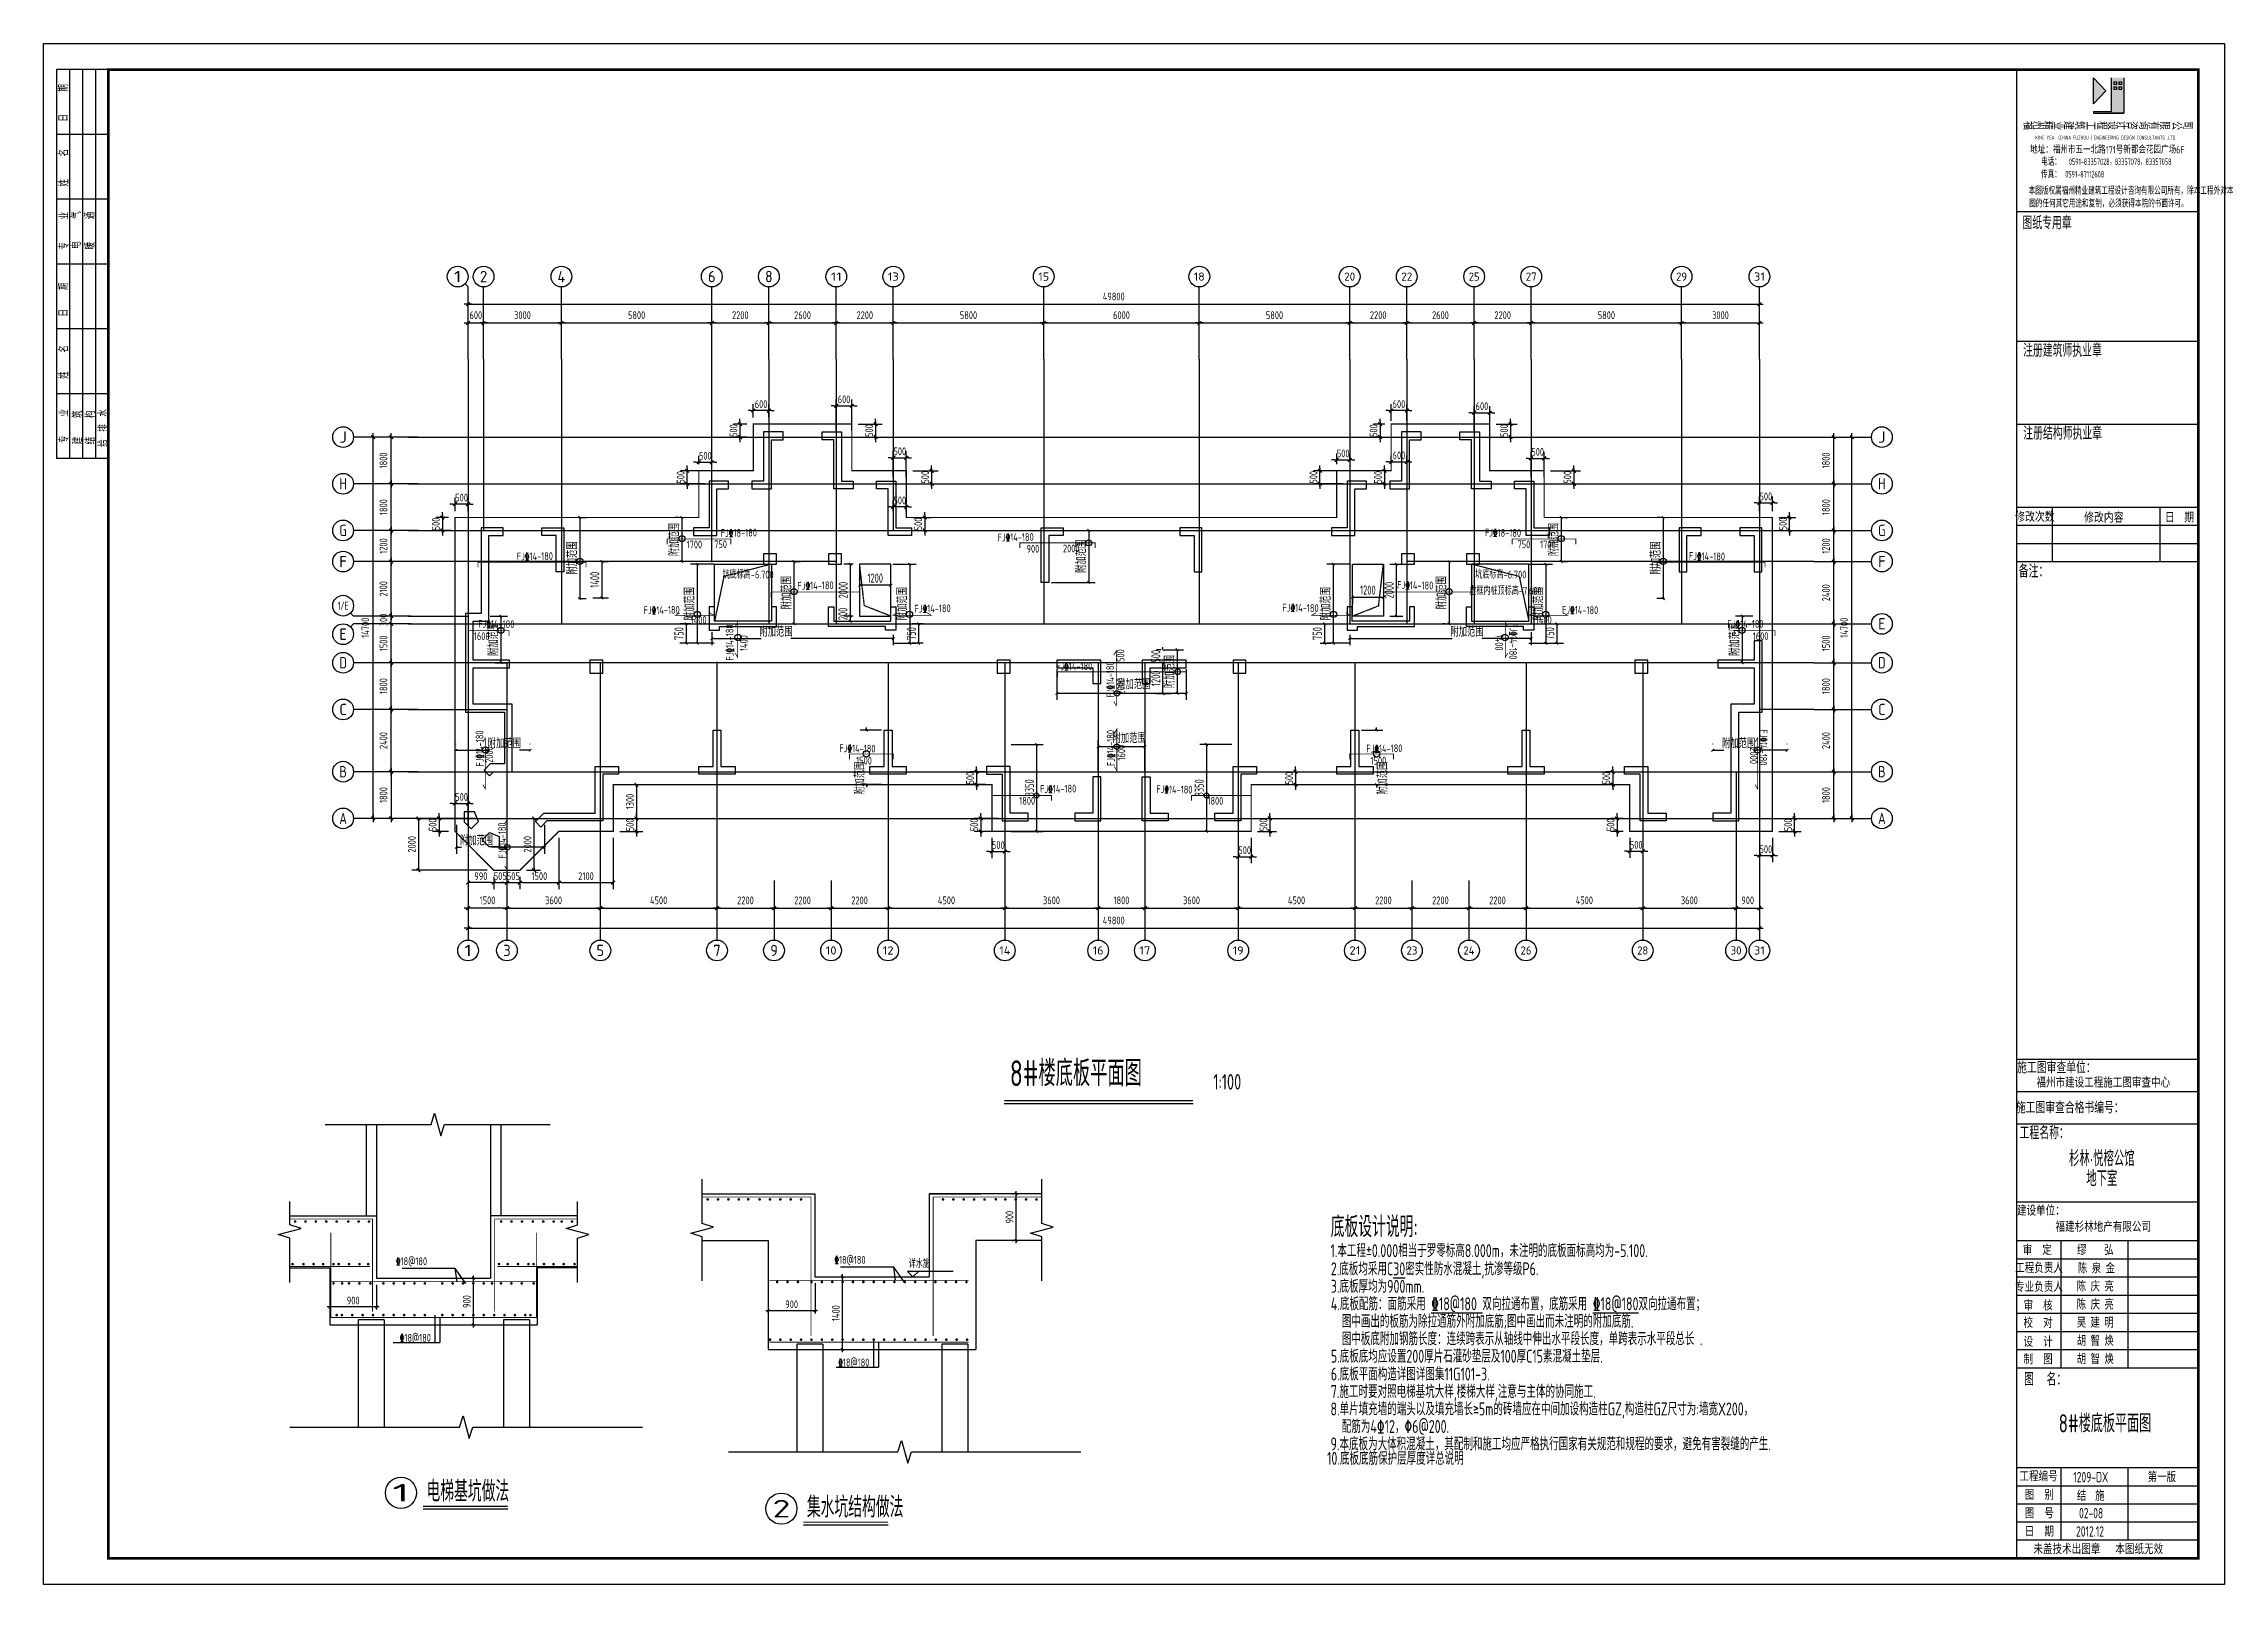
# Model space of a CAD drawing. Extents: x 627893 to 789462, y -407363 to 145317.
# Drawn here: x 657906 to 742006, y -326574 to -267174 of the extents above; entities that cross this region are included whole.
import ezdxf
from ezdxf.enums import TextEntityAlignment as Align

# ---------------------------------------------------------------- set-up
doc = ezdxf.new("R2010")
doc.units = 0
doc.header["$LTSCALE"] = 100
doc.linetypes.add('CONTINOUS', pattern=[0])
doc.linetypes.add('DASH', pattern=[0.35, 0.25, -0.1])
doc.layers.get('0').update_dxf_attribs({"linetype": 'CONTINUOUS'})
doc.layers.get('Defpoints').update_dxf_attribs({"linetype": 'CONTINUOUS'})
for name, color, linetype in [('AXIS', 3, 'CONTINUOUS'), ('AXIS_TEXT', 7, 'CONTINUOUS'), ('COLU', 255, 'CONTINUOUS'), ('CSET', 2, 'CONTINUOUS'), ('DIM', 3, 'CONTINUOUS'), ('dim-wall', 7, 'CONTINUOUS'), ('dote', 253, 'CONTINUOUS'), ('HATCH', 254, 'CONTINUOUS'), ('JSK', 4, 'CONTINUOUS'), ('mid', 7, 'CONTINUOUS'), ('TEXT', 2, 'CONTINUOUS'), ('THICK', 6, 'CONTINUOUS'), ('THIN', 7, 'CONTINUOUS'), ('tm', 7, 'CONTINUOUS'), ('WALL', 255, 'CONTINUOUS'), ('Z-CT', 2, 'CONTINUOUS'), ('图框', 254, 'CONTINUOUS'), ('图框文字', 7, 'CONTINUOUS'), ('支座钢筋标注', 173, 'CONTINUOUS'), ('板底钢筋', 24, 'CONTINUOUS'), ('标高', 7, 'CONTINUOUS'), ('楼板负筋钢筋', 1, 'CONTINUOUS')]:
    doc.layers.add(name, color=color, linetype=linetype)
doc.layers.add('REIN', color=6, linetype='CONTINUOUS', lineweight=18)
doc.styles.add('_TCH_AXIS', font='tssdeng.shx', dxfattribs={"width": 0.7, "bigfont": 'tssdchn.shx'})
doc.styles.add('COMPLEX', font='tssdeng.shx', dxfattribs={"width": 0.7, "bigfont": 'tssdchn.shx'})
doc.styles.add('dim_font', font='tssdeng.shx', dxfattribs={"width": 0.7, "bigfont": 'tssdchn.shx'})
doc.styles.add('DX', font='tssdeng.shx', dxfattribs={"width": 0.7, "bigfont": 'tssdchn.shx'})
doc.styles.add('HZTXT', font='tssdeng.shx', dxfattribs={"width": 0.7, "bigfont": 'tssdchn.shx'})
doc.styles.add('HZTXT2', font='tssdeng.shx', dxfattribs={"width": 0.7, "bigfont": 'tssdchn.shx'})
doc.styles.add('Jgcad-DIM', font='tssdeng.shx', dxfattribs={"width": 0.7, "bigfont": 'tssdchn.shx'})
doc.styles.get("Standard").update_dxf_attribs({"font": 'tssdeng.shx', "width": 0.7, "bigfont": 'tssdchn.shx'})
doc.styles.add('TK', font='tssdeng.shx', dxfattribs={"width": 0.7, "bigfont": 'tssdchn.shx'})
doc.styles.add('TSSD_Dimension', font='Tssdeng.shx', dxfattribs={"width": 0.7, "bigfont": 'tssdchn.shx'})
doc.styles.add('汉字', font='tssdeng.shx', dxfattribs={"width": 0.8, "bigfont": 'atssdchn.shx'})
doc.dimstyles.new('DIMN', dxfattribs={"dimtxt": 300, "dimasz": 1, "dimexe": 250, "dimexo": 300, "dimgap": 150, "dimtad": 1, "dimdec": 0, "dimzin": 0, "dimdsep": 46, "dimtxsty": 'dim_font', "dimblk": '_DIMX', "dimcen": 0.09, "dimclrt": 7, "dimadec": 0, "dimazin": 0, "dimtfac": 1, "dimtdec": 0, "dimtix": 1, "dimtmove": 2, "dimatfit": 3, "dimldrblk": '_DIMX', "dimfxl": 250, "dimtolj": 1, "dimtzin": 0, "dimarcsym": 0})
doc.dimstyles.new('JGCAD_100_117', dxfattribs={"dimtxt": 351, "dimasz": 100, "dimexe": 250, "dimexo": 250, "dimgap": 100, "dimtad": 1, "dimdec": 0, "dimdsep": 46, "dimtxsty": 'Jgcad-DIM', "dimblk1": 'ARCHTICK', "dimblk2": 'ARCHTICK', "dimsah": 1, "dimcen": 0.09, "dimclre": 7, "dimclrt": 1, "dimadec": 3, "dimazin": 0, "dimtfac": 1, "dimtdec": 4, "dimtix": 1, "dimtofl": 0, "dimtmove": 2, "dimatfit": 3, "dimfxl": 1, "dimtolj": 1, "dimtzin": 0, "dimarcsym": 0})
doc.dimstyles.new('TSSD_100_100$0', dxfattribs={"dimtxt": 300, "dimasz": 100, "dimexe": 250, "dimexo": 250, "dimgap": 100, "dimtad": 1, "dimdec": 0, "dimzin": 0, "dimdsep": 46, "dimtxsty": 'TSSD_Dimension', "dimblk": '_TSDBK', "dimblk1": '_TSDBK', "dimblk2": '_TSDBK', "dimsah": 1, "dimcen": 0, "dimclrt": 7, "dimadec": 0, "dimazin": 0, "dimtfac": 1, "dimtdec": 0, "dimtix": 1, "dimtmove": 2, "dimatfit": 3, "dimldrblk": '_TSDBK', "dimfxl": 1, "dimtolj": 1, "dimtzin": 0, "dimarcsym": 0})
doc.dimstyles.new('TSSD_50_100', dxfattribs={"dimtxt": 300, "dimasz": 100, "dimexe": 100, "dimexo": 250, "dimgap": 100, "dimtad": 1, "dimdec": 0, "dimlfac": 0.5, "dimzin": 0, "dimdsep": 46, "dimtxsty": 'TSSD_Dimension', "dimblk": 'ARCHTICK', "dimcen": 0, "dimdle": 100, "dimclrt": 7, "dimadec": 0, "dimazin": 0, "dimtfac": 1, "dimtdec": 0, "dimtix": 1, "dimtmove": 2, "dimatfit": 3, "dimfxl": 1, "dimtolj": 1, "dimtzin": 0, "dimarcsym": 0})

msp = doc.modelspace()

# ---------------------------------------------------------------- texts
at = {"layer": 'mid', "width": 0.7}
for p in [(672093.4, -314117.1), (689003.2, -314064.6), (672240.7, -317070.1), (689150.6, -318017.7)]:
    msp.add_text('%%13218@180', height=300, dxfattribs=at).set_placement(p, align=Align.MIDDLE_CENTER)
at = {"layer": 'TEXT', "width": 0.7}
for s, height, p in [('坑底标高-6.700', 300, (684086.8, -287885.9)), ('坑底标高-6.700', 300, (713116.3, -287885.9)), ('8#楼底板平面图', 1000, (695167, -307667.5)), ('1:100', 600, (703010.4, -307680.5))]:
    msp.add_text(s, height=height, dxfattribs=at).set_placement(p, align=Align.BOTTOM_LEFT)
for s, height, p in [('虚框内桩顶标高-7.600', 300, (712886.1, -288424.8)), ('电梯基坑做法', 800, (672669.4, -323383.4)), ('集水坑结构做法', 800, (687339.1, -323996.2))]:
    msp.add_text(s, height=height, dxfattribs=at).set_placement(p)
at = {"layer": 'TEXT', "color": 100, "width": 0.7}
for s, height, p in [('底板设计说明:', 800, (707541.5, -313188.3)), ('1.本工程%%P0.000相当于罗零标高8.000m，未注明的底板面标高均为-5.100.', 500, (707533.5, -313958.7)), ('2.底板均采用C%%U30%%U密实性防水混凝土,抗渗等级P6.', 500, (707546.7, -314659.6)), ('3.底板厚均为900mm.', 500, (707546.7, -315333.4)), ('4.底板配筋：面筋采用 %%U%%13218@180 %%U双向拉通布置，底筋采用 %%U%%13218@180%%U双向拉通布置；', 500, (707546.7, -316007.2)), ('图中画出的板筋为除拉通筋外附加底筋;图中画出而未注明的附加底筋.', 500, (707969.3, -316681)), ('图中板底附加钢筋长度：连续跨表示从轴线中伸出水平段长度，单跨表示水平段总长 .', 500, (707969.3, -317354.8)), ('5.底板底均应设置200厚片石灌砂垫层及100厚C15素混凝土垫层.', 500, (707546.7, -318028.5)), ('6.底板平面构造详图详图集11G101-3.', 500, (707546.7, -318715.1)), ('8.单片填充墙的端头以及填充墙长%%1475m的砖墙应在中间加设构造柱GZ,构造柱GZ尺寸为:墙宽X200，', 500, (707534.4, -320062.7)), ('7.施工时要对照电梯基坑大样,楼梯大样,注意与主体的协同施工.', 500, (707546.7, -319388.9)), ('配筋为4%%13112，%%1306@200.', 500, (707969.3, -320736.5)), ('9.本底板为大体积混凝土，其配制和施工均应严格执行国家有关规范和规程的要求，避免有害裂缝的产生.', 500, (707536.2, -321410.3))]:
    msp.add_text(s, height=height, dxfattribs=at).set_placement(p)
msp.add_text('10.底板底筋保护层厚度详总说明', height=500, dxfattribs=at).set_placement((707402.5, -322116.9), align=Align.BOTTOM_LEFT)
at = {"layer": '图框文字', "color": 0}
for s, height, width, p in [('福州市建设工程施工图审查中心', 400, 0.8, (737335.7, -307201.1)), ('杉林·悦榕公馆', 600, 0.7, (737277.6, -310119.6)), ('地下室', 600, 0.7, (737277.6, -310892)), ('福建杉林地产有限公司', 400, 0.8, (737335.7, -312764.7))]:
    msp.add_text(s, height=height, dxfattribs=dict(at, width=width)).set_placement(p, align=Align.MIDDLE)
at = {"layer": '图框文字', "color": 0, "linetype": 'ByBlock', "width": 0.7}
for s, p in [('缪    弘', (737026.7, -313659.7)), ('陈 泉 金', (737071.1, -314359.7)), ('陈 庆 亮', (737026.7, -315059.5)), ('陈 庆 亮', (737026.7, -315759.5)), ('吴 建 明', (737026.7, -316459.5)), ('胡 智 焕', (737026.7, -317159.5)), ('胡 智 焕', (737026.7, -317859.5)), ('1209-DX', (736851.9, -322439.4)), ('结  施', (736851.9, -323133.4)), ('02-08', (736866.6, -323826.4))]:
    msp.add_text(s, height=400, dxfattribs=at).set_placement(p, align=Align.MIDDLE)
at = {"layer": '图框文字', "width": 0.7}
msp.add_text('8#楼底板平面图', height=700, dxfattribs=at).set_placement((737400.1, -320329.9), align=Align.MIDDLE)
at = {"layer": '图框文字', "color": 0, "linetype": 'ByBlock', "width": 0.7}
for s, p in [('第一版', (739047.9, -322632.8)), ('2012.12', (736285.6, -324733.4))]:
    msp.add_text(s, height=400, dxfattribs=at).set_placement(p)
at = {"layer": '支座钢筋标注', "color": 47, "width": 0.7}
for s, rotation, p in [('FJ%%13218-180', 0.819706, (684023.2, -286194.5)), ('FJ%%13218-180', 359.180294, (713487.3, -286174)), ('1700', 0.819706, (682703.5, -286639.6)), ('750', 0.819706, (683768, -286628.7)), ('FJ%%13214-180', 0.819706, (694697.8, -286363.3)), ('900', 0.819706, (695813.8, -286801.9)), ('2000', 0.819706, (697218.2, -286789.4)), ('750', 359.180294, (714744, -286622.5)), ('1700', 359.180294, (715614.6, -286630.6)), ('FJ%%13214-180', 359.180294, (721353.2, -287078.1)), ('FJ%%13214-180', 0.819706, (676157.3, -287098.7)), ('FJ%%13214-180', 0.819706, (686981.2, -288226)), ('FJ%%13214-180', 359.180294, (710103.8, -288197.2)), ('FJ%%13214-180', 0.819706, (681047.2, -289171.3)), ('1400', 0.819706, (682864.1, -289550.3)), ('FJ%%13214-180', 0.819706, (691495, -289112.1)), ('FJ%%13214-180', 359.180294, (705680.6, -289068.4)), ('1400', 359.180294, (715454, -289541.2)), ('FJ%%13214-180', 359.180294, (716463.3, -289150.8)), ('1600', 359.303227, (674497.9, -290165.8)), ('FJ%%13214-180', 359.303227, (674665.7, -289691.8)), ('FJ%%13214-180', 90.819706, (684525.8, -290957.3)), ('1400', 90.819706, (685062.4, -290589.6)), ('1400', 269.180294, (713894.7, -289959.7)), ('FJ%%13214-180', 269.180294, (714442.9, -289519.8)), ('FJ%%13214-180', 0.696773, (722844.7, -289709.3)), ('1600', 0.696773, (723820.2, -290173.5)), ('500', 90.819706, (699585.4, -291009)), ('FJ%%13214-180', 0.819706, (696955.7, -291341)), ('FJ%%13214-180', 90.819706, (699201.7, -292382.6)), ('2000', 90.819706, (699596.4, -292267.1)), ('FJ%%13214-180', 90.819706, (674884, -295044.2)), ('FJ%%13214-180', 359.303227, (688593.1, -294489.4)), ('FJ%%13214-180', 90.819706, (699221.8, -295024.4)), ('1600', 90.819706, (699623.7, -294810.2)), ('FJ%%13214-180', 0.696773, (708917.4, -294506.9)), ('2000', 269.180294, (723713.2, -294305.5)), ('FJ%%13214-180', 269.180294, (724084.6, -293606.7)), ('2000', 90.819706, (675243.4, -294903.1)), ('1500', 359.303227, (689239.1, -294962.9)), ('1500', 0.696773, (709079, -294970.5)), ('FJ%%13214-180', 0.819706, (696338.6, -296064.5)), ('FJ%%13214-180', 359.180294, (700815.2, -296067.7)), ('1800', 0.819706, (695532.7, -296520.1)), ('1800', 359.180294, (702785.4, -296511.1)), ('FJ%%13214-180', 90.819706, (675753.6, -298590))]:
    msp.add_text(s, height=300, rotation=rotation, dxfattribs=at).set_placement(p)
at = {"layer": '标高', "width": 0.7}
msp.add_text('详水施', height=300, dxfattribs=at).set_placement((691266.8, -314374.5))

# ---------------------------------------------------------------- blocks, each defined once
blk = doc.blocks.new('_AXISO')
blk.add_circle((0, 0), 0.5)
at = {"layer": 'AXIS_TEXT', "style": 'COMPLEX', "width": 1.041667}
blk.add_attdef('A', text='', height=0.56, dxfattribs=at).set_placement((-0.25, -0.28), (0.25, -0.28), align=Align.FIT)
blk = doc.blocks.new('_DIMX')
blk.add_line((-150, 0), (150, 0))
at = {"const_width": 50}
blk.add_lwpolyline([(-70, -70), (70, 70)], dxfattribs=at)
blk = doc.blocks.new('*D703')
at = {"layer": 'AXIS', "color": 0, "lineweight": -2}
for p, q in [((671700, -289243), (671061, -289243)), ((671311, -289242), (671311, -289241)), ((671311, -289543), (671311, -289243)), ((671700, -289543), (671061, -289543)), ((671311, -289544), (671311, -289545))]:
    blk.add_line(p, q, dxfattribs=at)
at = {"layer": 'Defpoints', "color": 0}
for p in [(671311, -289243), (672000, -289243), (672000, -289543)]:
    blk.add_point(p, dxfattribs=at)
at = {"layer": 'AXIS', "color": 0, "lineweight": -2}
for p, rotation in [((671311, -289243), 270), ((671311, -289543), 90)]:
    blk.add_blockref('_DIMX', p, dxfattribs=dict(at, rotation=rotation))
at = {"layer": 'AXIS', "color": 7, "insert": (671011, -289393), "char_height": 300, "attachment_point": 5, "rotation": 90, "style": 'dim_font'}
blk.add_mtext('\\A1;300', dxfattribs=at)
blk = doc.blocks.new('*D705')
at = {"layer": 'AXIS', "color": 0, "lineweight": -2}
for p, q in [((671971, -295243), (671061, -295243)), ((671311, -295244), (671311, -297042)), ((671971, -297043), (671061, -297043))]:
    blk.add_line(p, q, dxfattribs=at)
at = {"layer": 'Defpoints', "color": 0}
for p in [(672271, -295243), (671311, -297043), (672271, -297043)]:
    blk.add_point(p, dxfattribs=at)
at = {"layer": 'AXIS', "color": 0, "lineweight": -2}
for p, rotation in [((671311, -295243), 90), ((671311, -297043), 270)]:
    blk.add_blockref('_DIMX', p, dxfattribs=dict(at, rotation=rotation))
at = {"layer": 'AXIS', "color": 7, "insert": (671011, -296143), "char_height": 300, "attachment_point": 5, "rotation": 90, "style": 'dim_font'}
blk.add_mtext('\\A1;1800', dxfattribs=at)
blk = doc.blocks.new('*D706')
at = {"layer": 'AXIS', "color": 0, "lineweight": -2}
for p, q in [((674274, -299743), (674274, -300753)), ((675774, -299743), (675774, -300753)), ((675773, -300503), (674275, -300503))]:
    blk.add_line(p, q, dxfattribs=at)
at = {"layer": 'Defpoints', "color": 0}
for p in [(674274, -299443), (675774, -299443), (674274, -300503)]:
    blk.add_point(p, dxfattribs=at)
at = {"layer": 'AXIS', "color": 0, "lineweight": -2, "rotation": 180}
blk.add_blockref('_DIMX', (674274, -300503), dxfattribs=at)
at = {"layer": 'AXIS', "color": 0, "lineweight": -2}
blk.add_blockref('_DIMX', (675774, -300503), dxfattribs=at)
at = {"layer": 'AXIS', "color": 7, "insert": (675024, -300203), "char_height": 300, "attachment_point": 5, "style": 'dim_font'}
blk.add_mtext('\\A1;1500', dxfattribs=at)
blk = doc.blocks.new('*D721')
at = {"layer": 'AXIS', "color": 0, "lineweight": -2}
for p, q in [((674273, -277944), (674272, -277944)), ((674274, -279042), (674274, -277694)), ((674274, -277944), (674874, -277944)), ((674874, -279042), (674874, -277694)), ((674875, -277944), (674876, -277944))]:
    blk.add_line(p, q, dxfattribs=at)
at = {"layer": 'Defpoints', "color": 0}
for p in [(674874, -277944), (674274, -279342), (674874, -279342)]:
    blk.add_point(p, dxfattribs=at)
at = {"layer": 'AXIS', "color": 0, "lineweight": -2}
blk.add_blockref('_DIMX', (674274, -277944), dxfattribs=at)
at = {"layer": 'AXIS', "color": 0, "lineweight": -2, "rotation": 180}
blk.add_blockref('_DIMX', (674874, -277944), dxfattribs=at)
at = {"layer": 'AXIS', "color": 7, "insert": (674574, -277644), "char_height": 300, "attachment_point": 5, "style": 'dim_font'}
blk.add_mtext('\\A1;600', dxfattribs=at)
blk = doc.blocks.new('A$C35F87531')
at = {"layer": '图框'}
h = blk.add_hatch(color=256, dxfattribs=at)
h.paths.add_polyline_path([(80225, 58086), (79745, 58086), (79745, 56789), (79050, 56789), (79049, 56724), (79745, 56724), (80225, 56724)])
h.paths.add_polyline_path([(79837, 57631), (79837, 57731), (79937, 57731), (79937, 57631)], flags=16)
h.paths.add_polyline_path([(80032, 57631), (80032, 57731), (80132, 57731), (80132, 57631)], flags=16)
h.paths.add_polyline_path([(79837, 57827), (79837, 57927), (79937, 57927), (79937, 57827)], flags=16)
h.paths.add_polyline_path([(80032, 57827), (80032, 57927), (80132, 57927), (80132, 57827)], flags=16)
h.paths.add_polyline_path([(79524, 57583), (79049, 58081), (79050, 57085)])
for p, q in [((500, 58400), (500, 43400)), ((2500, 58400), (500, 58400)), ((1000, 58400), (1000, 43400)), ((1500, 58400), (1500, 43400)), ((2000, 58400), (2000, 43400)), ((76100, 1000), (76100, 58400)), ((79050, 57085), (79049, 58081)), ((79524, 57583), (79049, 58081)), ((79745, 56789), (79745, 58086)), ((80225, 58086), (80225, 56724)), ((79524, 57583), (79050, 57085)), ((79837, 57927), (79937, 57927)), ((79837, 57927), (79837, 57827)), ((79937, 57827), (79837, 57827)), ((79837, 57731), (79937, 57731)), ((79837, 57731), (79837, 57631)), ((79937, 57631), (79837, 57631)), ((79937, 57927), (79937, 57827)), ((79937, 57731), (79937, 57631)), ((80032, 57927), (80132, 57927)), ((80032, 57927), (80032, 57827)), ((80132, 57827), (80032, 57827)), ((80032, 57731), (80132, 57731)), ((80032, 57731), (80032, 57631)), ((80132, 57631), (80032, 57631)), ((80132, 57927), (80132, 57827)), ((80132, 57731), (80132, 57631)), ((79050, 56789), (79049, 56724)), ((79049, 56724), (80225, 56724)), ((79049, 56724), (79745, 56724)), ((79050, 56789), (79745, 56789)), ((80225, 56724), (79745, 56724)), ((2500, 55900), (500, 55900)), ((2500, 53400), (500, 53400)), ((76100, 52932), (83100, 52932)), ((2500, 50900), (500, 50900)), ((2500, 48400), (500, 48400)), ((76100, 47932), (83100, 47932)), ((2500, 45900), (500, 45900)), ((76100, 44732), (83100, 44732)), ((2500, 43400), (500, 43400)), ((76100, 41532), (83100, 41532)), ((77453, 41532), (77453, 39432)), ((81606, 41532), (81606, 39432)), ((76100, 40832), (83100, 40832)), ((76100, 40132), (83100, 40132)), ((76100, 39432), (83100, 39432)), ((76100, 20254), (83100, 20254)), ((76100, 19004), (83100, 19004)), ((76100, 17754), (83100, 17754)), ((76100, 14754), (83100, 14754)), ((76100, 13254), (83100, 13254)), ((77791, 13254), (77791, 8354)), ((80377, 13254), (80377, 8354)), ((76100, 12554), (83100, 12554)), ((76100, 11854), (83100, 11854)), ((76100, 11154), (83100, 11154)), ((76100, 10454), (83100, 10454)), ((76100, 9754), (83100, 9754)), ((76100, 9054), (77791, 9054)), ((77791, 9054), (83100, 9054)), ((76100, 8354), (83100, 8354)), ((76100, 4500), (83100, 4500)), ((77791, 4500), (77791, 1700)), ((80377, 4500), (80377, 1700)), ((76100, 3800), (83100, 3800)), ((76100, 3100), (83100, 3100)), ((83100, 2400), (76100, 2400)), ((83100, 1700), (76100, 1700))]:
    blk.add_line(p, q, dxfattribs=at)
blk.add_lwpolyline([(0, 0), (0, 59400), (84100, 59400), (84100, 0)], close=True, dxfattribs=at)
at = {"layer": '图框', "const_width": 100}
blk.add_lwpolyline([(2500, 1000), (83100, 1000), (83100, 58400), (2500, 58400)], close=True, dxfattribs=at)
at = {"layer": '图框', "style": 'DX', "width": 0.7}
for s, p in [('日      期', (747, 57116, 2200)), ('姓      名 ', (752, 54687)), ('专      业', (762, 52186)), ('电      气', (1232, 52213, 2200)), ('暖      通', (1766, 52190, 2200)), ('日     期', (747, 49531, 2200)), ('姓     名', (752, 47126)), ('专     业', (762, 44655)), ('建     筑', (1283, 44602, 2200)), ('结     构', (1774, 44602, 2200)), ('给  排  水', (2271, 44582, 2200))]:
    blk.add_text(s, height=320, rotation=90, dxfattribs=at).set_placement(p, align=Align.MIDDLE)
at = {"layer": '图框', "style": '汉字', "width": 0.8}
for s, p in [('福', (76354, 56404)), ('州', (76748, 56421)), ('精', (77116, 56416)), ('业', (77506, 56395)), ('建', (77912, 56415)), ('筑', (78337, 56416)), ('工', (78763, 56398)), ('程', (79197, 56411)), ('设', (79610, 56408)), ('计', (79994, 56418)), ('咨', (80372, 56413)), ('询', (80816, 56414)), ('有', (81209, 56410)), ('限', (81615, 56412)), ('公', (82075, 56397)), ('司', (82496, 56411))]:
    blk.add_text(s, height=320, rotation=270, dxfattribs=at).set_placement(p)
at = {"layer": '图框', "width": 0.7}
for s, height, style, p in [('KING YEA  (CHINA FUZHOU ) ENGINEERING DESIGN CONSULTANTS ,LTD', 150, 'HZTXT', (76814, 55701)), ('本图版权属福州精业建筑工程设计咨询有限公司所有，除本工程外对本', 280, 'HZTXT2', (76551, 53580)), ('图的任何其它用途和复制，必须获得本院的书面许可。', 280, 'HZTXT2', (76573, 53088))]:
    blk.add_text(s, height=height, dxfattribs=dict(at, style=style)).set_placement(p)
at = {"layer": '图框'}
for s, height, style, width, p in [('电话：', 280, 'TK', 0.7, (77411, 54877)), ('地址：福州市五一北路171号新都会花园广场6F', 280, 'HZTXT2', 0.8, (79590, 55341)), ('0591-83357028，83357078，83357058', 250, 'TK', 0.6, (80082, 54841)), ('传真：', 280, 'TK', 0.7, (77411, 54391)), ('0591-87112608', 250, 'TK', 0.6, (78714, 54363)), ('图纸专用章', 500, 'HZTXT2', 0.8, (77262, 52521)), ('注册建筑师执业章', 500, 'HZTXT2', 0.8, (77857, 47602)), ('注册结构师执业章', 500, 'HZTXT2', 0.8, (77863, 44409)), ('修改次数', 380, 'HZTXT2', 0.8, (76792, 41181)), ('修改内容', 380, 'HZTXT2', 0.8, (79452, 41154)), ('日  期', 380, 'HZTXT2', 0.8, (82372, 41154)), ('备注：', 500, 'HZTXT2', 0.8, (76740, 39089)), ('施工图审查单位：', 450, 'HZTXT2', 0.8, (77622, 19953)), ('施工图审查合格书编号：', 450, 'HZTXT2', 0.8, (78136, 18409)), ('工程名称：', 500, 'HZTXT2', 0.8, (77151, 17437)), ('建设单位：', 400, 'HZTXT2', 0.8, (77022, 14436)), ('审  定', 400, 'HZTXT2', 0.8, (76886, 12921)), ('工程负责人', 400, 'HZTXT2', 0.8, (76952, 12224)), ('专业负责人', 400, 'HZTXT2', 0.8, (76952, 11495)), ('审  核', 400, 'HZTXT2', 0.8, (76915, 10777)), ('校  对', 400, 'HZTXT2', 0.8, (76916, 10109)), ('设  计', 400, 'HZTXT2', 0.8, (76915, 9376)), ('制  图', 400, 'HZTXT2', 0.8, (76915, 8703)), ('图  名：', 500, 'HZTXT2', 0.8, (77188, 7934)), ('工程编号', 400, 'HZTXT2', 0.8, (76935, 4192)), ('图  别', 400, 'HZTXT2', 0.8, (76963, 3475)), ('图  号', 400, 'HZTXT2', 0.8, (76963, 2758)), ('日  期', 400, 'HZTXT2', 0.8, (76963, 2058)), ('未盖技术出图章   本图纸无效', 400, 'HZTXT2', 0.8, (79237, 1389))]:
    blk.add_text(s, height=height, dxfattribs=dict(at, style=style, width=width)).set_placement(p, align=Align.MIDDLE)
blk = doc.blocks.new('_ArchTick')
at = {"color": 0, "linetype": 'ByBlock', "const_width": 0.4}
blk.add_lwpolyline([(-0.5, -0.5), (0.5, 0.5)], dxfattribs=at)
blk = doc.blocks.new('*D755')
at = {"layer": 'Defpoints', "color": 0}
for p in [(708376, -288231), (709576, -288331), (709576, -288517)]:
    blk.add_point(p, dxfattribs=at)
at = {"layer": 'dim-wall', "color": 7, "lineweight": -2}
for p, q in [((708376, -288481), (708376, -288767)), ((709576, -288581), (709576, -288767))]:
    blk.add_line(p, q, dxfattribs=at)
at = {"layer": 'dim-wall', "color": 0, "lineweight": -2}
blk.add_line((708376, -288517), (709576, -288517), dxfattribs=at)
at = {"layer": 'dim-wall', "color": 0, "lineweight": -2, "xscale": 100, "yscale": 100, "zscale": 100}
for p, rotation in [((708376, -288517), 179.954628262561), ((709576, -288517), 359.954628262561)]:
    blk.add_blockref('_ArchTick', p, dxfattribs=dict(at, rotation=rotation))
at = {"layer": 'dim-wall', "color": 1, "insert": (708976, -288241), "char_height": 351, "attachment_point": 5, "rotation": 359.95463, "style": 'Jgcad-DIM'}
blk.add_mtext('\\A1;1200', dxfattribs=at)
blk = doc.blocks.new('*D756')
at = {"layer": 'Defpoints', "color": 0}
for p in [(709576, -287243), (709576, -289243), (710069, -289244)]:
    blk.add_point(p, dxfattribs=at)
at = {"layer": 'dim-wall', "color": 7, "lineweight": -2}
for p, q in [((709826, -287244), (710321, -287244)), ((709826, -289244), (710319, -289244))]:
    blk.add_line(p, q, dxfattribs=at)
at = {"layer": 'dim-wall', "color": 0, "lineweight": -2}
blk.add_line((710071, -287244), (710069, -289244), dxfattribs=at)
at = {"layer": 'dim-wall', "color": 0, "lineweight": -2, "xscale": 100, "yscale": 100, "zscale": 100}
for p, rotation in [((710071, -287244), 89.95462826923105), ((710069, -289244), 269.9546282692311)]:
    blk.add_blockref('_ArchTick', p, dxfattribs=dict(at, rotation=rotation))
at = {"layer": 'dim-wall', "color": 1, "insert": (709795, -288243), "char_height": 351, "attachment_point": 5, "rotation": 89.95463, "style": 'Jgcad-DIM'}
blk.add_mtext('\\A1;2000', dxfattribs=at)
blk = doc.blocks.new('*D757')
at = {"layer": 'Defpoints', "color": 0}
for p in [(689376, -288055), (689376, -288068), (690576, -288068)]:
    blk.add_point(p, dxfattribs=at)
at = {"layer": 'dim-wall', "color": 7, "lineweight": -2}
for p, q in [((689376, -287818), (689376, -287805)), ((690576, -287818), (690576, -287806))]:
    blk.add_line(p, q, dxfattribs=at)
at = {"layer": 'dim-wall', "color": 0, "lineweight": -2}
blk.add_line((690576, -288056), (689376, -288055), dxfattribs=at)
at = {"layer": 'dim-wall', "color": 0, "lineweight": -2, "xscale": 100, "yscale": 100, "zscale": 100}
for p, rotation in [((689376, -288055), 179.954628262561), ((690576, -288056), 359.954628262561)]:
    blk.add_blockref('_ArchTick', p, dxfattribs=dict(at, rotation=rotation))
at = {"layer": 'dim-wall', "color": 1, "insert": (689976, -287780), "char_height": 351, "attachment_point": 5, "rotation": 359.95463, "style": 'Jgcad-DIM'}
blk.add_mtext('\\A1;1200', dxfattribs=at)
blk = doc.blocks.new('*D758')
at = {"layer": 'Defpoints', "color": 0}
for p in [(689376, -287243), (689014, -289243), (689376, -289243)]:
    blk.add_point(p, dxfattribs=at)
at = {"layer": 'dim-wall', "color": 7, "lineweight": -2}
for p, q in [((689126, -287243), (688766, -287243)), ((689126, -289243), (688764, -289243))]:
    blk.add_line(p, q, dxfattribs=at)
at = {"layer": 'dim-wall', "color": 0, "lineweight": -2}
blk.add_line((689016, -287243), (689014, -289243), dxfattribs=at)
at = {"layer": 'dim-wall', "color": 0, "lineweight": -2, "xscale": 100, "yscale": 100, "zscale": 100}
for p, rotation in [((689016, -287243), 89.95462826923105), ((689014, -289243), 269.9546282692311)]:
    blk.add_blockref('_ArchTick', p, dxfattribs=dict(at, rotation=rotation))
at = {"layer": 'dim-wall', "color": 1, "insert": (688740, -288243), "char_height": 351, "attachment_point": 5, "rotation": 89.95463, "style": 'Jgcad-DIM'}
blk.add_mtext('\\A1;2000', dxfattribs=at)
blk = doc.blocks.new('*D759')
at = {"layer": 'Defpoints', "color": 0}
for p in [(689376, -289243), (688935, -289443), (689014, -289443)]:
    blk.add_point(p, dxfattribs=at)
at = {"layer": 'dim-wall', "color": 7, "lineweight": -2}
for p, q in [((689126, -289243), (688764, -289243)), ((689185, -289444), (689264, -289444))]:
    blk.add_line(p, q, dxfattribs=at)
at = {"layer": 'dim-wall', "color": 0, "lineweight": -2}
blk.add_line((689014, -289243), (689014, -289443), dxfattribs=at)
at = {"layer": 'dim-wall', "color": 0, "lineweight": -2, "xscale": 100, "yscale": 100, "zscale": 100}
for p, rotation in [((689014, -289243), 89.95462826923105), ((689014, -289443), 269.9546282692311)]:
    blk.add_blockref('_ArchTick', p, dxfattribs=dict(at, rotation=rotation))
at = {"layer": 'dim-wall', "color": 1, "insert": (688726, -289162), "char_height": 351, "attachment_point": 5, "rotation": 89.95463, "style": 'Jgcad-DIM'}
blk.add_mtext('\\A1;200', dxfattribs=at)
blk = doc.blocks.new('*D760')
at = {"layer": 'Defpoints', "color": 0}
for p in [(685854, -313318), (687654, -314718), (685854, -316027)]:
    blk.add_point(p, dxfattribs=at)
at = {"layer": 'DIM', "color": 0, "lineweight": -2}
for p, q in [((685854, -313568), (685854, -316127)), ((687654, -314968), (687654, -316127)), ((687754, -316027), (685754, -316027))]:
    blk.add_line(p, q, dxfattribs=at)
at = {"layer": 'DIM', "color": 0, "lineweight": -2, "xscale": 100, "yscale": 100, "zscale": 100, "rotation": 180}
blk.add_blockref('_ArchTick', (685854, -316027), dxfattribs=at)
at = {"layer": 'DIM', "color": 0, "lineweight": -2, "xscale": 100, "yscale": 100, "zscale": 100}
blk.add_blockref('_ArchTick', (687654, -316027), dxfattribs=at)
at = {"layer": 'DIM', "color": 7, "insert": (686754, -315777), "char_height": 300, "attachment_point": 5, "style": 'TSSD_Dimension'}
blk.add_mtext('\\A1;900', dxfattribs=at)
blk = doc.blocks.new('*D761')
at = {"layer": 'Defpoints', "color": 0}
for p in [(687879, -314718), (688101, -317518), (688707, -317518)]:
    blk.add_point(p, dxfattribs=at)
at = {"layer": 'DIM', "color": 0, "lineweight": -2}
for p, q in [((688129, -314718), (688807, -314718)), ((688707, -314618), (688707, -317618)), ((688351, -317518), (688807, -317518))]:
    blk.add_line(p, q, dxfattribs=at)
at = {"layer": 'DIM', "color": 0, "lineweight": -2, "xscale": 100, "yscale": 100, "zscale": 100}
for p, rotation in [((688707, -314718), 90), ((688707, -317518), 270)]:
    blk.add_blockref('_ArchTick', p, dxfattribs=dict(at, rotation=rotation))
at = {"layer": 'DIM', "color": 7, "insert": (688457, -316118), "char_height": 300, "attachment_point": 5, "rotation": 90, "style": 'TSSD_Dimension'}
blk.add_mtext('\\A1;1400', dxfattribs=at)
blk = doc.blocks.new('*D762')
at = {"layer": 'Defpoints', "color": 0}
for p in [(695496, -311518), (695405, -313318), (695496, -313318)]:
    blk.add_point(p, dxfattribs=at)
at = {"layer": 'DIM', "color": 0, "lineweight": -2}
for p, q in [((695246, -311518), (695305, -311518)), ((695405, -311418), (695405, -313418)), ((695246, -313318), (695305, -313318))]:
    blk.add_line(p, q, dxfattribs=at)
at = {"layer": 'DIM', "color": 0, "lineweight": -2, "xscale": 100, "yscale": 100, "zscale": 100}
for p, rotation in [((695405, -311518), 90), ((695405, -313318), 270)]:
    blk.add_blockref('_ArchTick', p, dxfattribs=dict(at, rotation=rotation))
at = {"layer": 'DIM', "color": 7, "insert": (695155, -312418), "char_height": 300, "attachment_point": 5, "rotation": 90, "style": 'TSSD_Dimension'}
blk.add_mtext('\\A1;900', dxfattribs=at)
blk = doc.blocks.new('*D763')
at = {"layer": 'Defpoints', "color": 0}
for p in [(683674, -289620), (683674, -290113), (690674, -289714)]:
    blk.add_point(p, dxfattribs=at)
at = {"layer": 'dim-wall', "color": 7, "lineweight": -2}
for p, q in [((683674, -289870), (683674, -290363)), ((690674, -289964), (690674, -290363))]:
    blk.add_line(p, q, dxfattribs=at)
at = {"layer": 'dim-wall', "color": 0, "lineweight": -2}
for p, q in [((683674, -290113), (685572, -290113)), ((690674, -290113), (686727, -290113))]:
    blk.add_line(p, q, dxfattribs=at)
at = {"layer": 'dim-wall', "color": 0, "lineweight": -2, "xscale": 100, "yscale": 100, "zscale": 100, "rotation": 180}
blk.add_blockref('_ArchTick', (683674, -290113), dxfattribs=at)
at = {"layer": 'dim-wall', "color": 0, "lineweight": -2, "xscale": 100, "yscale": 100, "zscale": 100}
blk.add_blockref('_ArchTick', (690674, -290113), dxfattribs=at)
at = {"layer": 'dim-wall', "color": 1, "insert": (686149, -289863), "char_height": 351, "attachment_point": 5, "style": 'Jgcad-DIM'}
blk.add_mtext('\\A1;附加范围', dxfattribs=at)
blk = doc.blocks.new('*D764')
at = {"layer": 'Defpoints', "color": 0}
for p in [(684010, -287243), (683107, -290293), (684010, -290293)]:
    blk.add_point(p, dxfattribs=at)
at = {"layer": 'dim-wall', "color": 7, "lineweight": -2}
for p, q in [((683760, -287243), (682857, -287243)), ((683760, -290293), (682857, -290293))]:
    blk.add_line(p, q, dxfattribs=at)
at = {"layer": 'dim-wall', "color": 0, "lineweight": -2}
blk.add_line((683107, -287243), (683107, -290293), dxfattribs=at)
at = {"layer": 'dim-wall', "color": 0, "lineweight": -2, "xscale": 100, "yscale": 100, "zscale": 100}
for p, rotation in [((683107, -287243), 90), ((683107, -290293), 270)]:
    blk.add_blockref('_ArchTick', p, dxfattribs=dict(at, rotation=rotation))
at = {"layer": 'dim-wall', "color": 1, "insert": (682832, -288768), "char_height": 351, "attachment_point": 5, "rotation": 90, "style": 'Jgcad-DIM'}
blk.add_mtext('\\A1;\\A1;附加范围', dxfattribs=at)
blk = doc.blocks.new('*D765')
at = {"layer": 'Defpoints', "color": 0}
for p in [(686624, -287143), (686743, -289543), (686843, -289543)]:
    blk.add_point(p, dxfattribs=at)
at = {"layer": 'dim-wall', "color": 0, "lineweight": -2}
blk.add_line((686843, -287143), (686843, -289543), dxfattribs=at)
at = {"layer": 'dim-wall', "color": 7, "lineweight": -2}
for p, q in [((686874, -287143), (687093, -287143)), ((686993, -289543), (687093, -289543))]:
    blk.add_line(p, q, dxfattribs=at)
at = {"layer": 'dim-wall', "color": 0, "lineweight": -2, "xscale": 100, "yscale": 100, "zscale": 100}
for p, rotation in [((686843, -287143), 90), ((686843, -289543), 270)]:
    blk.add_blockref('_ArchTick', p, dxfattribs=dict(at, rotation=rotation))
at = {"layer": 'dim-wall', "color": 1, "insert": (686568, -288343), "char_height": 351, "attachment_point": 5, "rotation": 90, "style": 'Jgcad-DIM'}
blk.add_mtext('\\A1;\\A1;附加范围', dxfattribs=at)
blk = doc.blocks.new('*D766')
at = {"layer": 'Defpoints', "color": 0}
for p in [(682655, -285443), (682517, -287143), (682677, -287143)]:
    blk.add_point(p, dxfattribs=at)
at = {"layer": 'dim-wall', "color": 7, "lineweight": -2}
for p, q in [((682405, -285443), (682267, -285443)), ((682427, -287143), (682267, -287143))]:
    blk.add_line(p, q, dxfattribs=at)
at = {"layer": 'dim-wall', "color": 0, "lineweight": -2}
blk.add_line((682517, -285443), (682517, -287143), dxfattribs=at)
at = {"layer": 'dim-wall', "color": 0, "lineweight": -2, "xscale": 100, "yscale": 100, "zscale": 100}
for p, rotation in [((682517, -285443), 90), ((682517, -287143), 270)]:
    blk.add_blockref('_ArchTick', p, dxfattribs=dict(at, rotation=rotation))
at = {"layer": 'dim-wall', "color": 1, "insert": (682241, -286293), "char_height": 351, "attachment_point": 5, "rotation": 90, "style": 'Jgcad-DIM'}
blk.add_mtext('\\A1;\\A1;附加范围', dxfattribs=at)
blk = doc.blocks.new('*D767')
at = {"layer": 'Defpoints', "color": 0}
for p in [(678412, -285443), (678284, -288568), (678582, -288568)]:
    blk.add_point(p, dxfattribs=at)
at = {"layer": 'dim-wall', "color": 0, "lineweight": -2}
blk.add_line((678582, -285443), (678582, -288568), dxfattribs=at)
at = {"layer": 'dim-wall', "color": 7, "lineweight": -2}
for p, q in [((678662, -285443), (678832, -285443)), ((678534, -288568), (678832, -288568))]:
    blk.add_line(p, q, dxfattribs=at)
at = {"layer": 'dim-wall', "color": 0, "lineweight": -2, "xscale": 100, "yscale": 100, "zscale": 100}
for p, rotation in [((678582, -285443), 90), ((678582, -288568), 270)]:
    blk.add_blockref('_ArchTick', p, dxfattribs=dict(at, rotation=rotation))
at = {"layer": 'dim-wall', "color": 1, "insert": (678307, -287006), "char_height": 351, "attachment_point": 5, "rotation": 90, "style": 'Jgcad-DIM'}
blk.add_mtext('\\A1;\\A1;\\A1;附加范围', dxfattribs=at)
blk = doc.blocks.new('*D768')
at = {"layer": 'Defpoints', "color": 0}
for p in [(696978, -291043), (701974, -291043), (701974, -292221)]:
    blk.add_point(p, dxfattribs=at)
at = {"layer": 'dim-wall', "color": 7, "lineweight": -2}
for p, q in [((696978, -291293), (696978, -292471)), ((701974, -291293), (701974, -292471))]:
    blk.add_line(p, q, dxfattribs=at)
at = {"layer": 'dim-wall', "color": 0, "lineweight": -2}
blk.add_line((696978, -292221), (701974, -292221), dxfattribs=at)
at = {"layer": 'dim-wall', "color": 0, "lineweight": -2, "xscale": 100, "yscale": 100, "zscale": 100, "rotation": 180}
blk.add_blockref('_ArchTick', (696978, -292221), dxfattribs=at)
at = {"layer": 'dim-wall', "color": 0, "lineweight": -2, "xscale": 100, "yscale": 100, "zscale": 100}
blk.add_blockref('_ArchTick', (701974, -292221), dxfattribs=at)
at = {"layer": 'dim-wall', "color": 1, "insert": (699945, -291888), "char_height": 351, "attachment_point": 5, "style": 'Jgcad-DIM'}
blk.add_mtext('\\A1;\\A1;\\A1;\\A1;附加范围', dxfattribs=at)
blk = doc.blocks.new('*D769')
at = {"layer": 'Defpoints', "color": 0}
for p in [(700863, -290543), (700800, -292221), (701620, -292221)]:
    blk.add_point(p, dxfattribs=at)
at = {"layer": 'dim-wall', "color": 7, "lineweight": -2}
for p, q in [((701113, -290543), (701870, -290543)), ((701050, -292221), (701870, -292221))]:
    blk.add_line(p, q, dxfattribs=at)
at = {"layer": 'dim-wall', "color": 0, "lineweight": -2}
blk.add_line((701620, -290543), (701620, -292221), dxfattribs=at)
at = {"layer": 'dim-wall', "color": 0, "lineweight": -2, "xscale": 100, "yscale": 100, "zscale": 100}
for p, rotation in [((701620, -290543), 90), ((701620, -292221), 270)]:
    blk.add_blockref('_ArchTick', p, dxfattribs=dict(at, rotation=rotation))
at = {"layer": 'dim-wall', "color": 1, "insert": (701344, -291382), "char_height": 351, "attachment_point": 5, "rotation": 90, "style": 'Jgcad-DIM'}
blk.add_mtext('\\A1;\\A1;\\A1;\\A1;\\A1;附加范围', dxfattribs=at)
blk = doc.blocks.new('*D770')
at = {"layer": 'Defpoints', "color": 0}
for p in [(700374, -294278), (698574, -295443), (700374, -295443)]:
    blk.add_point(p, dxfattribs=at)
at = {"layer": 'dim-wall', "color": 7, "lineweight": -2}
for p, q in [((698574, -295193), (698574, -294028)), ((700374, -295193), (700374, -294028))]:
    blk.add_line(p, q, dxfattribs=at)
at = {"layer": 'dim-wall', "color": 0, "lineweight": -2}
blk.add_line((698574, -294278), (700374, -294278), dxfattribs=at)
at = {"layer": 'dim-wall', "color": 0, "lineweight": -2, "xscale": 100, "yscale": 100, "zscale": 100, "rotation": 180}
blk.add_blockref('_ArchTick', (698574, -294278), dxfattribs=at)
at = {"layer": 'dim-wall', "color": 0, "lineweight": -2, "xscale": 100, "yscale": 100, "zscale": 100}
blk.add_blockref('_ArchTick', (700374, -294278), dxfattribs=at)
at = {"layer": 'dim-wall', "color": 1, "insert": (699771, -293963), "char_height": 351, "attachment_point": 5, "style": 'Jgcad-DIM'}
blk.add_mtext('\\A1;\\A1;\\A1;附加范围', dxfattribs=at)
blk = doc.blocks.new('*D771')
at = {"layer": 'Defpoints', "color": 0}
for p in [(694974, -294193), (694974, -297543), (696199, -297543)]:
    blk.add_point(p, dxfattribs=at)
at = {"layer": 'dim-wall', "color": 7, "lineweight": -2}
for p, q in [((695224, -294193), (696449, -294193)), ((695224, -297543), (696449, -297543))]:
    blk.add_line(p, q, dxfattribs=at)
at = {"layer": 'dim-wall', "color": 0, "lineweight": -2}
blk.add_line((696199, -294193), (696199, -297543), dxfattribs=at)
at = {"layer": 'dim-wall', "color": 0, "lineweight": -2, "xscale": 100, "yscale": 100, "zscale": 100}
for p, rotation in [((696199, -294193), 90), ((696199, -297543), 270)]:
    blk.add_blockref('_ArchTick', p, dxfattribs=dict(at, rotation=rotation))
at = {"layer": 'dim-wall', "color": 1, "insert": (695923, -295868), "char_height": 351, "attachment_point": 5, "rotation": 90, "style": 'Jgcad-DIM'}
blk.add_mtext('\\A1;3350', dxfattribs=at)
blk = doc.blocks.new('*D772')
at = {"layer": 'Defpoints', "color": 0}
for p in [(673808, -294428), (676674, -294417), (676674, -294428)]:
    blk.add_point(p, dxfattribs=at)
at = {"layer": 'dim-wall', "color": 7, "lineweight": -2}
for p, q in [((673808, -294178), (673808, -294167)), ((676674, -294178), (676674, -294167))]:
    blk.add_line(p, q, dxfattribs=at)
at = {"layer": 'dim-wall', "color": 0, "lineweight": -2}
for p, q in [((673808, -294417), (675096, -294417)), ((676674, -294417), (676252, -294417))]:
    blk.add_line(p, q, dxfattribs=at)
at = {"layer": 'dim-wall', "color": 0, "lineweight": -2, "xscale": 100, "yscale": 100, "zscale": 100, "rotation": 180}
blk.add_blockref('_ArchTick', (673808, -294417), dxfattribs=at)
at = {"layer": 'dim-wall', "color": 0, "lineweight": -2, "xscale": 100, "yscale": 100, "zscale": 100}
blk.add_blockref('_ArchTick', (676674, -294417), dxfattribs=at)
at = {"layer": 'dim-wall', "color": 1, "insert": (675674, -294167), "char_height": 351, "attachment_point": 5, "style": 'Jgcad-DIM'}
blk.add_mtext('\\A1;\\A1;\\A1;\\A1;\\A1;附加范围', dxfattribs=at)
blk = doc.blocks.new('*D773')
at = {"layer": 'Defpoints', "color": 0}
for p in [(673823, -297046), (677224, -297043), (677224, -298159)]:
    blk.add_point(p, dxfattribs=at)
at = {"layer": 'dim-wall', "color": 7, "lineweight": -2}
for p, q in [((673823, -297296), (673823, -298409)), ((677224, -297293), (677224, -298409))]:
    blk.add_line(p, q, dxfattribs=at)
at = {"layer": 'dim-wall', "color": 0, "lineweight": -2}
for p, q in [((673823, -298159), (674022, -298159)), ((677224, -298159), (675178, -298159))]:
    blk.add_line(p, q, dxfattribs=at)
at = {"layer": 'dim-wall', "color": 0, "lineweight": -2, "xscale": 100, "yscale": 100, "zscale": 100, "rotation": 180}
blk.add_blockref('_ArchTick', (673823, -298159), dxfattribs=at)
at = {"layer": 'dim-wall', "color": 0, "lineweight": -2, "xscale": 100, "yscale": 100, "zscale": 100}
blk.add_blockref('_ArchTick', (677224, -298159), dxfattribs=at)
at = {"layer": 'dim-wall', "color": 1, "insert": (674600, -297907), "char_height": 351, "attachment_point": 5, "style": 'Jgcad-DIM'}
blk.add_mtext('\\A1;\\A1;\\A1;\\A1;附加范围', dxfattribs=at)
blk = doc.blocks.new('*D774')
at = {"layer": 'Defpoints', "color": 0}
for p in [(690474, -293643), (689640, -295743), (690474, -295743)]:
    blk.add_point(p, dxfattribs=at)
at = {"layer": 'dim-wall', "color": 7, "lineweight": -2}
for p, q in [((690224, -293643), (689390, -293643)), ((690224, -295743), (689390, -295743))]:
    blk.add_line(p, q, dxfattribs=at)
at = {"layer": 'dim-wall', "color": 0, "lineweight": -2}
for p, q in [((689640, -293643), (689640, -293543)), ((689640, -295743), (689640, -295843))]:
    blk.add_line(p, q, dxfattribs=at)
at = {"layer": 'dim-wall', "color": 0, "lineweight": -2, "xscale": 100, "yscale": 100, "zscale": 100}
for p, rotation in [((689640, -293643), 270), ((689640, -295743), 90)]:
    blk.add_blockref('_ArchTick', p, dxfattribs=dict(at, rotation=rotation))
at = {"layer": 'dim-wall', "color": 1, "insert": (689392, -295495), "char_height": 351, "attachment_point": 5, "rotation": 90, "style": 'Jgcad-DIM'}
blk.add_mtext('\\A1;\\A1;\\A1;附加范围', dxfattribs=at)
blk = doc.blocks.new('*D775')
at = {"layer": 'Defpoints', "color": 0}
for p in [(674874, -289243), (675074, -291043), (675540, -291043)]:
    blk.add_point(p, dxfattribs=at)
at = {"layer": 'dim-wall', "color": 7, "lineweight": -2}
for p, q in [((675124, -289243), (675790, -289243)), ((675324, -291043), (675790, -291043))]:
    blk.add_line(p, q, dxfattribs=at)
at = {"layer": 'dim-wall', "color": 0, "lineweight": -2}
blk.add_line((675540, -289243), (675540, -291043), dxfattribs=at)
at = {"layer": 'dim-wall', "color": 0, "lineweight": -2, "xscale": 100, "yscale": 100, "zscale": 100}
for p, rotation in [((675540, -289243), 90), ((675540, -291043), 270)]:
    blk.add_blockref('_ArchTick', p, dxfattribs=dict(at, rotation=rotation))
at = {"layer": 'dim-wall', "color": 1, "insert": (675264, -290143), "char_height": 351, "attachment_point": 5, "rotation": 90, "style": 'Jgcad-DIM'}
blk.add_mtext('\\A1;\\A1;\\A1;\\A1;附加范围', dxfattribs=at)
blk = doc.blocks.new('*D776')
at = {"layer": 'Defpoints', "color": 0}
for p in [(683107, -289543), (682685, -290293), (683107, -290293)]:
    blk.add_point(p, dxfattribs=at)
at = {"layer": 'dim-wall', "color": 7, "lineweight": -2}
for p, q in [((682857, -289543), (682435, -289543)), ((682857, -290293), (682435, -290293))]:
    blk.add_line(p, q, dxfattribs=at)
at = {"layer": 'dim-wall', "color": 0, "lineweight": -2}
blk.add_line((682685, -289543), (682685, -290293), dxfattribs=at)
at = {"layer": 'dim-wall', "color": 0, "lineweight": -2, "xscale": 100, "yscale": 100, "zscale": 100}
for p, rotation in [((682685, -289543), 90), ((682685, -290293), 270)]:
    blk.add_blockref('_ArchTick', p, dxfattribs=dict(at, rotation=rotation))
at = {"layer": 'dim-wall', "color": 1, "insert": (682409, -289918), "char_height": 351, "attachment_point": 5, "rotation": 90, "style": 'Jgcad-DIM'}
blk.add_mtext('\\A1;750', dxfattribs=at)
blk = doc.blocks.new('*D777')
at = {"layer": 'Defpoints', "color": 0}
for p in [(690402, -287243), (690402, -290293), (691305, -290293)]:
    blk.add_point(p, dxfattribs=at)
at = {"layer": 'dim-wall', "color": 7, "lineweight": -2}
for p, q in [((690652, -287243), (691555, -287243)), ((690652, -290293), (691555, -290293))]:
    blk.add_line(p, q, dxfattribs=at)
at = {"layer": 'dim-wall', "color": 0, "lineweight": -2}
blk.add_line((691305, -287243), (691305, -290293), dxfattribs=at)
at = {"layer": 'dim-wall', "color": 0, "lineweight": -2, "xscale": 100, "yscale": 100, "zscale": 100}
for p, rotation in [((691305, -287243), 90), ((691305, -290293), 270)]:
    blk.add_blockref('_ArchTick', p, dxfattribs=dict(at, rotation=rotation))
at = {"layer": 'dim-wall', "color": 1, "insert": (691030, -288768), "char_height": 351, "attachment_point": 5, "rotation": 90, "style": 'Jgcad-DIM'}
blk.add_mtext('\\A1;\\A1;附加范围', dxfattribs=at)
blk = doc.blocks.new('*D778')
at = {"layer": 'Defpoints', "color": 0}
for p in [(692069, -289543), (691647, -290293), (692069, -290293)]:
    blk.add_point(p, dxfattribs=at)
at = {"layer": 'dim-wall', "color": 7, "lineweight": -2}
for p, q in [((691819, -289543), (691397, -289543)), ((691819, -290293), (691397, -290293))]:
    blk.add_line(p, q, dxfattribs=at)
at = {"layer": 'dim-wall', "color": 0, "lineweight": -2}
blk.add_line((691647, -289543), (691647, -290293), dxfattribs=at)
at = {"layer": 'dim-wall', "color": 0, "lineweight": -2, "xscale": 100, "yscale": 100, "zscale": 100}
for p, rotation in [((691647, -289543), 90), ((691647, -290293), 270)]:
    blk.add_blockref('_ArchTick', p, dxfattribs=dict(at, rotation=rotation))
at = {"layer": 'dim-wall', "color": 1, "insert": (691371, -289918), "char_height": 351, "attachment_point": 5, "rotation": 90, "style": 'Jgcad-DIM'}
blk.add_mtext('\\A1;750', dxfattribs=at)
blk = doc.blocks.new('*D779')
at = {"layer": 'Defpoints', "color": 0}
for p in [(696474, -285943), (696524, -287943), (698210, -287943)]:
    blk.add_point(p, dxfattribs=at)
at = {"layer": 'dim-wall', "color": 7, "lineweight": -2}
for p, q in [((696724, -285943), (698460, -285943)), ((696774, -287943), (698460, -287943))]:
    blk.add_line(p, q, dxfattribs=at)
at = {"layer": 'dim-wall', "color": 0, "lineweight": -2}
blk.add_line((698210, -285943), (698210, -287943), dxfattribs=at)
at = {"layer": 'dim-wall', "color": 0, "lineweight": -2, "xscale": 100, "yscale": 100, "zscale": 100}
for p, rotation in [((698210, -285943), 90), ((698210, -287943), 270)]:
    blk.add_blockref('_ArchTick', p, dxfattribs=dict(at, rotation=rotation))
at = {"layer": 'dim-wall', "color": 1, "insert": (697934, -286943), "char_height": 351, "attachment_point": 5, "rotation": 90, "style": 'Jgcad-DIM'}
blk.add_mtext('\\A1;\\A1;\\A1;附加范围', dxfattribs=at)
blk = doc.blocks.new('*D780')
at = {"layer": 'Defpoints', "color": 0}
for p in [(701072, -291043), (701729, -291043), (701620, -292243)]:
    blk.add_point(p, dxfattribs=at)
at = {"layer": 'dim-wall', "color": 7, "lineweight": -2}
for p, q in [((701479, -291043), (700822, -291043)), ((701370, -292243), (700822, -292243))]:
    blk.add_line(p, q, dxfattribs=at)
at = {"layer": 'dim-wall', "color": 0, "lineweight": -2}
blk.add_line((701072, -292243), (701072, -291043), dxfattribs=at)
at = {"layer": 'dim-wall', "color": 0, "lineweight": -2, "xscale": 100, "yscale": 100, "zscale": 100}
for p, rotation in [((701072, -291043), 90), ((701072, -292243), 270)]:
    blk.add_blockref('_ArchTick', p, dxfattribs=dict(at, rotation=rotation))
at = {"layer": 'dim-wall', "color": 1, "insert": (700796, -291643), "char_height": 351, "attachment_point": 5, "rotation": 90, "style": 'Jgcad-DIM'}
blk.add_mtext('\\A1;1200', dxfattribs=at)
blk = doc.blocks.new('*D781')
at = {"layer": 'Defpoints', "color": 0}
for p in [(701072, -290543), (701242, -290543), (701729, -291043)]:
    blk.add_point(p, dxfattribs=at)
at = {"layer": 'dim-wall', "color": 7, "lineweight": -2}
for p, q in [((700992, -290543), (700822, -290543)), ((701479, -291043), (700822, -291043))]:
    blk.add_line(p, q, dxfattribs=at)
at = {"layer": 'dim-wall', "color": 0, "lineweight": -2}
for p, q in [((701072, -290543), (701072, -290443)), ((701072, -291043), (701072, -291143))]:
    blk.add_line(p, q, dxfattribs=at)
at = {"layer": 'dim-wall', "color": 0, "lineweight": -2, "xscale": 100, "yscale": 100, "zscale": 100}
for p, rotation in [((701072, -290543), 270), ((701072, -291043), 90)]:
    blk.add_blockref('_ArchTick', p, dxfattribs=dict(at, rotation=rotation))
at = {"layer": 'dim-wall', "color": 1, "insert": (700796, -290793), "char_height": 351, "attachment_point": 5, "rotation": 90, "style": 'Jgcad-DIM'}
blk.add_mtext('\\A1;500', dxfattribs=at)
blk = doc.blocks.new('*D782')
at = {"layer": 'Defpoints', "color": 0}
for p in [(708274, -289714), (715274, -289620), (715274, -290113)]:
    blk.add_point(p, dxfattribs=at)
at = {"layer": 'dim-wall', "color": 7, "lineweight": -2}
for p, q in [((708274, -289964), (708274, -290363)), ((715274, -289870), (715274, -290363))]:
    blk.add_line(p, q, dxfattribs=at)
at = {"layer": 'dim-wall', "color": 0, "lineweight": -2}
for p, q in [((708274, -290113), (712221, -290113)), ((715274, -290113), (713376, -290113))]:
    blk.add_line(p, q, dxfattribs=at)
at = {"layer": 'dim-wall', "color": 0, "lineweight": -2, "xscale": 100, "yscale": 100, "zscale": 100, "rotation": 180}
blk.add_blockref('_ArchTick', (708274, -290113), dxfattribs=at)
at = {"layer": 'dim-wall', "color": 0, "lineweight": -2, "xscale": 100, "yscale": 100, "zscale": 100}
blk.add_blockref('_ArchTick', (715274, -290113), dxfattribs=at)
at = {"layer": 'dim-wall', "color": 1, "insert": (712799, -289863), "char_height": 351, "attachment_point": 5, "style": 'Jgcad-DIM'}
blk.add_mtext('\\A1;附加范围', dxfattribs=at)
blk = doc.blocks.new('*D783')
at = {"layer": 'Defpoints', "color": 0}
for p in [(714938, -287243), (714938, -290293), (715841, -290293)]:
    blk.add_point(p, dxfattribs=at)
at = {"layer": 'dim-wall', "color": 7, "lineweight": -2}
for p, q in [((715188, -287243), (716091, -287243)), ((715188, -290293), (716091, -290293))]:
    blk.add_line(p, q, dxfattribs=at)
at = {"layer": 'dim-wall', "color": 0, "lineweight": -2}
blk.add_line((715841, -287243), (715841, -290293), dxfattribs=at)
at = {"layer": 'dim-wall', "color": 0, "lineweight": -2, "xscale": 100, "yscale": 100, "zscale": 100}
for p, rotation in [((715841, -287243), 90), ((715841, -290293), 270)]:
    blk.add_blockref('_ArchTick', p, dxfattribs=dict(at, rotation=rotation))
at = {"layer": 'dim-wall', "color": 1, "insert": (715565, -288768), "char_height": 351, "attachment_point": 5, "rotation": 90, "style": 'Jgcad-DIM'}
blk.add_mtext('\\A1;\\A1;附加范围', dxfattribs=at)
blk = doc.blocks.new('*D784')
at = {"layer": 'Defpoints', "color": 0}
for p in [(712324, -287143), (712105, -289543), (712205, -289543)]:
    blk.add_point(p, dxfattribs=at)
at = {"layer": 'dim-wall', "color": 7, "lineweight": -2}
for p, q in [((712074, -287143), (711855, -287143)), ((711955, -289543), (711855, -289543))]:
    blk.add_line(p, q, dxfattribs=at)
at = {"layer": 'dim-wall', "color": 0, "lineweight": -2}
blk.add_line((712105, -287143), (712105, -289543), dxfattribs=at)
at = {"layer": 'dim-wall', "color": 0, "lineweight": -2, "xscale": 100, "yscale": 100, "zscale": 100}
for p, rotation in [((712105, -287143), 90), ((712105, -289543), 270)]:
    blk.add_blockref('_ArchTick', p, dxfattribs=dict(at, rotation=rotation))
at = {"layer": 'dim-wall', "color": 1, "insert": (711829, -288343), "char_height": 351, "attachment_point": 5, "rotation": 90, "style": 'Jgcad-DIM'}
blk.add_mtext('\\A1;\\A1;附加范围', dxfattribs=at)
blk = doc.blocks.new('*D785')
at = {"layer": 'Defpoints', "color": 0}
for p in [(716293, -285443), (716271, -287143), (716431, -287143)]:
    blk.add_point(p, dxfattribs=at)
at = {"layer": 'dim-wall', "color": 0, "lineweight": -2}
blk.add_line((716431, -285443), (716431, -287143), dxfattribs=at)
at = {"layer": 'dim-wall', "color": 7, "lineweight": -2}
for p, q in [((716543, -285443), (716681, -285443)), ((716521, -287143), (716681, -287143))]:
    blk.add_line(p, q, dxfattribs=at)
at = {"layer": 'dim-wall', "color": 0, "lineweight": -2, "xscale": 100, "yscale": 100, "zscale": 100}
for p, rotation in [((716431, -285443), 90), ((716431, -287143), 270)]:
    blk.add_blockref('_ArchTick', p, dxfattribs=dict(at, rotation=rotation))
at = {"layer": 'dim-wall', "color": 1, "insert": (716156, -286293), "char_height": 351, "attachment_point": 5, "rotation": 90, "style": 'Jgcad-DIM'}
blk.add_mtext('\\A1;\\A1;附加范围', dxfattribs=at)
blk = doc.blocks.new('*D786')
at = {"layer": 'Defpoints', "color": 0}
for p in [(720536, -285443), (720366, -288568), (720664, -288568)]:
    blk.add_point(p, dxfattribs=at)
at = {"layer": 'dim-wall', "color": 7, "lineweight": -2}
for p, q in [((720286, -285443), (720116, -285443)), ((720414, -288568), (720116, -288568))]:
    blk.add_line(p, q, dxfattribs=at)
at = {"layer": 'dim-wall', "color": 0, "lineweight": -2}
blk.add_line((720366, -285443), (720366, -288568), dxfattribs=at)
at = {"layer": 'dim-wall', "color": 0, "lineweight": -2, "xscale": 100, "yscale": 100, "zscale": 100}
for p, rotation in [((720366, -285443), 90), ((720366, -288568), 270)]:
    blk.add_blockref('_ArchTick', p, dxfattribs=dict(at, rotation=rotation))
at = {"layer": 'dim-wall', "color": 1, "insert": (720091, -287006), "char_height": 351, "attachment_point": 5, "rotation": 90, "style": 'Jgcad-DIM'}
blk.add_mtext('\\A1;\\A1;\\A1;附加范围', dxfattribs=at)
blk = doc.blocks.new('*D787')
at = {"layer": 'Defpoints', "color": 0}
for p in [(703974, -294193), (702749, -297543), (703974, -297543)]:
    blk.add_point(p, dxfattribs=at)
at = {"layer": 'dim-wall', "color": 7, "lineweight": -2}
for p, q in [((703724, -294193), (702499, -294193)), ((703724, -297543), (702499, -297543))]:
    blk.add_line(p, q, dxfattribs=at)
at = {"layer": 'dim-wall', "color": 0, "lineweight": -2}
blk.add_line((702749, -294193), (702749, -297543), dxfattribs=at)
at = {"layer": 'dim-wall', "color": 0, "lineweight": -2, "xscale": 100, "yscale": 100, "zscale": 100}
for p, rotation in [((702749, -294193), 90), ((702749, -297543), 270)]:
    blk.add_blockref('_ArchTick', p, dxfattribs=dict(at, rotation=rotation))
at = {"layer": 'dim-wall', "color": 1, "insert": (702474, -295868), "char_height": 351, "attachment_point": 5, "rotation": 90, "style": 'Jgcad-DIM'}
blk.add_mtext('\\A1;3350', dxfattribs=at)
blk = doc.blocks.new('*D788')
at = {"layer": 'Defpoints', "color": 0}
for p in [(722274, -294417), (722274, -294428), (725140, -294428)]:
    blk.add_point(p, dxfattribs=at)
at = {"layer": 'dim-wall', "color": 7, "lineweight": -2}
for p, q in [((722274, -294178), (722274, -294167)), ((725140, -294178), (725140, -294167))]:
    blk.add_line(p, q, dxfattribs=at)
at = {"layer": 'dim-wall', "color": 0, "lineweight": -2}
for p, q in [((722274, -294417), (722696, -294417)), ((725140, -294417), (723852, -294417))]:
    blk.add_line(p, q, dxfattribs=at)
at = {"layer": 'dim-wall', "color": 0, "lineweight": -2, "xscale": 100, "yscale": 100, "zscale": 100, "rotation": 180}
blk.add_blockref('_ArchTick', (722274, -294417), dxfattribs=at)
at = {"layer": 'dim-wall', "color": 0, "lineweight": -2, "xscale": 100, "yscale": 100, "zscale": 100}
blk.add_blockref('_ArchTick', (725140, -294417), dxfattribs=at)
at = {"layer": 'dim-wall', "color": 1, "insert": (723274, -294167), "char_height": 351, "attachment_point": 5, "style": 'Jgcad-DIM'}
blk.add_mtext('\\A1;\\A1;\\A1;\\A1;\\A1;附加范围', dxfattribs=at)
blk = doc.blocks.new('*D789')
at = {"layer": 'Defpoints', "color": 0}
for p in [(708474, -293643), (708474, -295743), (709308, -295743)]:
    blk.add_point(p, dxfattribs=at)
at = {"layer": 'dim-wall', "color": 7, "lineweight": -2}
for p, q in [((708724, -293643), (709558, -293643)), ((708724, -295743), (709558, -295743))]:
    blk.add_line(p, q, dxfattribs=at)
at = {"layer": 'dim-wall', "color": 0, "lineweight": -2}
for p, q in [((709308, -293643), (709308, -293543)), ((709308, -295743), (709308, -295843))]:
    blk.add_line(p, q, dxfattribs=at)
at = {"layer": 'dim-wall', "color": 0, "lineweight": -2, "xscale": 100, "yscale": 100, "zscale": 100}
for p, rotation in [((709308, -293643), 270), ((709308, -295743), 90)]:
    blk.add_blockref('_ArchTick', p, dxfattribs=dict(at, rotation=rotation))
at = {"layer": 'dim-wall', "color": 1, "insert": (709556, -295495), "char_height": 351, "attachment_point": 5, "rotation": 90, "style": 'Jgcad-DIM'}
blk.add_mtext('\\A1;\\A1;\\A1;附加范围', dxfattribs=at)
blk = doc.blocks.new('*D790')
at = {"layer": 'Defpoints', "color": 0}
for p in [(724074, -289243), (723408, -291043), (723874, -291043)]:
    blk.add_point(p, dxfattribs=at)
at = {"layer": 'dim-wall', "color": 7, "lineweight": -2}
for p, q in [((723824, -289243), (723158, -289243)), ((723624, -291043), (723158, -291043))]:
    blk.add_line(p, q, dxfattribs=at)
at = {"layer": 'dim-wall', "color": 0, "lineweight": -2}
blk.add_line((723408, -289243), (723408, -291043), dxfattribs=at)
at = {"layer": 'dim-wall', "color": 0, "lineweight": -2, "xscale": 100, "yscale": 100, "zscale": 100}
for p, rotation in [((723408, -289243), 90), ((723408, -291043), 270)]:
    blk.add_blockref('_ArchTick', p, dxfattribs=dict(at, rotation=rotation))
at = {"layer": 'dim-wall', "color": 1, "insert": (723133, -290143), "char_height": 351, "attachment_point": 5, "rotation": 90, "style": 'Jgcad-DIM'}
blk.add_mtext('\\A1;\\A1;\\A1;\\A1;附加范围', dxfattribs=at)
blk = doc.blocks.new('*D791')
at = {"layer": 'Defpoints', "color": 0}
for p in [(715841, -289543), (715841, -290293), (716264, -290293)]:
    blk.add_point(p, dxfattribs=at)
at = {"layer": 'dim-wall', "color": 7, "lineweight": -2}
for p, q in [((716091, -289543), (716514, -289543)), ((716091, -290293), (716514, -290293))]:
    blk.add_line(p, q, dxfattribs=at)
at = {"layer": 'dim-wall', "color": 0, "lineweight": -2}
blk.add_line((716264, -289543), (716264, -290293), dxfattribs=at)
at = {"layer": 'dim-wall', "color": 0, "lineweight": -2, "xscale": 100, "yscale": 100, "zscale": 100}
for p, rotation in [((716264, -289543), 90), ((716264, -290293), 270)]:
    blk.add_blockref('_ArchTick', p, dxfattribs=dict(at, rotation=rotation))
at = {"layer": 'dim-wall', "color": 1, "insert": (715988, -289918), "char_height": 351, "attachment_point": 5, "rotation": 90, "style": 'Jgcad-DIM'}
blk.add_mtext('\\A1;750', dxfattribs=at)
blk = doc.blocks.new('*D792')
at = {"layer": 'Defpoints', "color": 0}
for p in [(708546, -287243), (707643, -290293), (708546, -290293)]:
    blk.add_point(p, dxfattribs=at)
at = {"layer": 'dim-wall', "color": 7, "lineweight": -2}
for p, q in [((708296, -287243), (707393, -287243)), ((708296, -290293), (707393, -290293))]:
    blk.add_line(p, q, dxfattribs=at)
at = {"layer": 'dim-wall', "color": 0, "lineweight": -2}
blk.add_line((707643, -287243), (707643, -290293), dxfattribs=at)
at = {"layer": 'dim-wall', "color": 0, "lineweight": -2, "xscale": 100, "yscale": 100, "zscale": 100}
for p, rotation in [((707643, -287243), 90), ((707643, -290293), 270)]:
    blk.add_blockref('_ArchTick', p, dxfattribs=dict(at, rotation=rotation))
at = {"layer": 'dim-wall', "color": 1, "insert": (707367, -288768), "char_height": 351, "attachment_point": 5, "rotation": 90, "style": 'Jgcad-DIM'}
blk.add_mtext('\\A1;\\A1;附加范围', dxfattribs=at)
blk = doc.blocks.new('*D793')
at = {"layer": 'Defpoints', "color": 0}
for p in [(706879, -289543), (706879, -290293), (707301, -290293)]:
    blk.add_point(p, dxfattribs=at)
at = {"layer": 'dim-wall', "color": 7, "lineweight": -2}
for p, q in [((707129, -289543), (707551, -289543)), ((707129, -290293), (707551, -290293))]:
    blk.add_line(p, q, dxfattribs=at)
at = {"layer": 'dim-wall', "color": 0, "lineweight": -2}
blk.add_line((707301, -289543), (707301, -290293), dxfattribs=at)
at = {"layer": 'dim-wall', "color": 0, "lineweight": -2, "xscale": 100, "yscale": 100, "zscale": 100}
for p, rotation in [((707301, -289543), 90), ((707301, -290293), 270)]:
    blk.add_blockref('_ArchTick', p, dxfattribs=dict(at, rotation=rotation))
at = {"layer": 'dim-wall', "color": 1, "insert": (707026, -289918), "char_height": 351, "attachment_point": 5, "rotation": 90, "style": 'Jgcad-DIM'}
blk.add_mtext('\\A1;750', dxfattribs=at)
blk = doc.blocks.new('_TSDBK')
blk.add_line((-1, 0), (0, 0))
at = {"const_width": 0.5}
blk.add_lwpolyline([(-0.7, -0.7), (0.7, 0.7)], dxfattribs=at)
blk = doc.blocks.new('*D885')
at = {"layer": 'Defpoints', "color": 0}
for p in [(673774, -284927), (673774, -285443), (674274, -285443)]:
    blk.add_point(p, dxfattribs=at)
at = {"layer": 'DIM', "color": 0, "lineweight": -2}
for p, q in [((673674, -284927), (673574, -284927)), ((673774, -285193), (673774, -284677)), ((674274, -284927), (673774, -284927)), ((674274, -285193), (674274, -284677)), ((674374, -284927), (674474, -284927))]:
    blk.add_line(p, q, dxfattribs=at)
at = {"layer": 'DIM', "color": 0, "lineweight": -2, "xscale": 100, "yscale": 100, "zscale": 100}
blk.add_blockref('_TSDBK', (673774, -284927), dxfattribs=at)
at = {"layer": 'DIM', "color": 0, "lineweight": -2, "xscale": 100, "yscale": 100, "zscale": 100, "rotation": 180}
blk.add_blockref('_TSDBK', (674274, -284927), dxfattribs=at)
at = {"layer": 'DIM', "color": 7, "insert": (674024, -284677), "char_height": 300, "attachment_point": 5, "style": 'TSSD_Dimension'}
blk.add_mtext('\\A1;500', dxfattribs=at)
blk = doc.blocks.new('*D886')
at = {"layer": 'Defpoints', "color": 0}
for p in [(673774, -285443), (673284, -285943), (673869, -285943)]:
    blk.add_point(p, dxfattribs=at)
at = {"layer": 'DIM', "color": 0, "lineweight": -2}
for p, q in [((673524, -285443), (673034, -285443)), ((673284, -285343), (673284, -285243)), ((673284, -285443), (673284, -285943)), ((673619, -285943), (673034, -285943)), ((673284, -286043), (673284, -286143))]:
    blk.add_line(p, q, dxfattribs=at)
at = {"layer": 'DIM', "color": 0, "lineweight": -2, "xscale": 100, "yscale": 100, "zscale": 100}
for p, rotation in [((673284, -285443), 270), ((673284, -285943), 90)]:
    blk.add_blockref('_TSDBK', p, dxfattribs=dict(at, rotation=rotation))
at = {"layer": 'DIM', "color": 7, "insert": (673034, -285693), "char_height": 300, "attachment_point": 5, "rotation": 90, "style": 'TSSD_Dimension'}
blk.add_mtext('\\A1;500', dxfattribs=at)
blk = doc.blocks.new('*D887')
at = {"layer": 'Defpoints', "color": 0}
for p in [(673159, -297543), (673774, -297043), (673774, -297543)]:
    blk.add_point(p, dxfattribs=at)
at = {"layer": 'DIM', "color": 0, "lineweight": -2}
for p, q in [((673159, -296943), (673159, -296843)), ((673524, -297043), (672909, -297043)), ((673524, -297543), (672909, -297543)), ((673159, -297043), (673159, -297543)), ((673159, -297643), (673159, -297743))]:
    blk.add_line(p, q, dxfattribs=at)
at = {"layer": 'DIM', "color": 0, "lineweight": -2, "xscale": 100, "yscale": 100, "zscale": 100}
for p, rotation in [((673159, -297043), 270), ((673159, -297543), 90)]:
    blk.add_blockref('_TSDBK', p, dxfattribs=dict(at, rotation=rotation))
at = {"layer": 'DIM', "color": 7, "insert": (672909, -297293), "char_height": 300, "attachment_point": 5, "rotation": 90, "style": 'TSSD_Dimension'}
blk.add_mtext('\\A1;500', dxfattribs=at)
blk = doc.blocks.new('*D888')
at = {"layer": 'Defpoints', "color": 0}
for p in [(674274, -296467), (673774, -297543), (674274, -297543)]:
    blk.add_point(p, dxfattribs=at)
at = {"layer": 'DIM', "color": 0, "lineweight": -2}
for p, q in [((673674, -296467), (673574, -296467)), ((673774, -297293), (673774, -296217)), ((673774, -296467), (674274, -296467)), ((674274, -297293), (674274, -296217)), ((674374, -296467), (674474, -296467))]:
    blk.add_line(p, q, dxfattribs=at)
at = {"layer": 'DIM', "color": 0, "lineweight": -2, "xscale": 100, "yscale": 100, "zscale": 100}
blk.add_blockref('_TSDBK', (673774, -296467), dxfattribs=at)
at = {"layer": 'DIM', "color": 0, "lineweight": -2, "xscale": 100, "yscale": 100, "zscale": 100, "rotation": 180}
blk.add_blockref('_TSDBK', (674274, -296467), dxfattribs=at)
at = {"layer": 'DIM', "color": 7, "insert": (674024, -296217), "char_height": 300, "attachment_point": 5, "style": 'TSSD_Dimension'}
blk.add_mtext('\\A1;500', dxfattribs=at)
blk = doc.blocks.new('*D889')
at = {"layer": 'Defpoints', "color": 0}
for p in [(674274, -299043), (675264, -299043), (674274, -299521)]:
    blk.add_point(p, dxfattribs=at)
at = {"layer": 'DIM', "color": 0, "lineweight": -2}
for p, q in [((674274, -299293), (674274, -299771)), ((675264, -299293), (675264, -299771)), ((675164, -299521), (674374, -299521))]:
    blk.add_line(p, q, dxfattribs=at)
at = {"layer": 'DIM', "color": 0, "lineweight": -2, "xscale": 100, "yscale": 100, "zscale": 100, "rotation": 180}
blk.add_blockref('_TSDBK', (674274, -299521), dxfattribs=at)
at = {"layer": 'DIM', "color": 0, "lineweight": -2, "xscale": 100, "yscale": 100, "zscale": 100}
blk.add_blockref('_TSDBK', (675264, -299521), dxfattribs=at)
at = {"layer": 'DIM', "color": 7, "insert": (674769, -299271), "char_height": 300, "attachment_point": 5, "style": 'TSSD_Dimension'}
blk.add_mtext('\\A1;990', dxfattribs=at)
blk = doc.blocks.new('*D890')
at = {"layer": 'Defpoints', "color": 0}
for p in [(674808, -297043), (672360, -299043), (675264, -299043)]:
    blk.add_point(p, dxfattribs=at)
at = {"layer": 'DIM', "color": 0, "lineweight": -2}
for p, q in [((674558, -297043), (672110, -297043)), ((672360, -297143), (672360, -298943)), ((675014, -299043), (672110, -299043))]:
    blk.add_line(p, q, dxfattribs=at)
at = {"layer": 'DIM', "color": 0, "lineweight": -2, "xscale": 100, "yscale": 100, "zscale": 100}
for p, rotation in [((672360, -297043), 90), ((672360, -299043), 270)]:
    blk.add_blockref('_TSDBK', p, dxfattribs=dict(at, rotation=rotation))
at = {"layer": 'DIM', "color": 7, "insert": (672110, -298043), "char_height": 300, "attachment_point": 5, "rotation": 90, "style": 'TSSD_Dimension'}
blk.add_mtext('\\A1;2000', dxfattribs=at)
blk = doc.blocks.new('*D891')
at = {"layer": 'Defpoints', "color": 0}
for p in [(676274, -297043), (676819, -297043), (676274, -299043)]:
    blk.add_point(p, dxfattribs=at)
at = {"layer": 'DIM', "color": 0, "lineweight": -2}
for p, q in [((676524, -297043), (677069, -297043)), ((676819, -298943), (676819, -297143)), ((676524, -299043), (677069, -299043))]:
    blk.add_line(p, q, dxfattribs=at)
at = {"layer": 'DIM', "color": 0, "lineweight": -2, "xscale": 100, "yscale": 100, "zscale": 100}
for p, rotation in [((676819, -297043), 90), ((676819, -299043), 270)]:
    blk.add_blockref('_TSDBK', p, dxfattribs=dict(at, rotation=rotation))
at = {"layer": 'DIM', "color": 7, "insert": (676569, -298043), "char_height": 300, "attachment_point": 5, "rotation": 90, "style": 'TSSD_Dimension'}
blk.add_mtext('\\A1;2000', dxfattribs=at)
blk = doc.blocks.new('*D892')
at = {"layer": 'Defpoints', "color": 0}
for p in [(675264, -299043), (675769, -299043), (675769, -299521)]:
    blk.add_point(p, dxfattribs=at)
at = {"layer": 'DIM', "color": 0, "lineweight": -2}
for p, q in [((675264, -299293), (675264, -299771)), ((675769, -299293), (675769, -299771)), ((675164, -299521), (675064, -299521)), ((675264, -299521), (675769, -299521)), ((675869, -299521), (675969, -299521))]:
    blk.add_line(p, q, dxfattribs=at)
at = {"layer": 'DIM', "color": 0, "lineweight": -2, "xscale": 100, "yscale": 100, "zscale": 100}
blk.add_blockref('_TSDBK', (675264, -299521), dxfattribs=at)
at = {"layer": 'DIM', "color": 0, "lineweight": -2, "xscale": 100, "yscale": 100, "zscale": 100, "rotation": 180}
blk.add_blockref('_TSDBK', (675769, -299521), dxfattribs=at)
at = {"layer": 'DIM', "color": 7, "insert": (675516, -299271), "char_height": 300, "attachment_point": 5, "style": 'TSSD_Dimension'}
blk.add_mtext('\\A1;505', dxfattribs=at)
blk = doc.blocks.new('*D893')
at = {"layer": 'Defpoints', "color": 0}
for p in [(675769, -299043), (676274, -299043), (676274, -299521)]:
    blk.add_point(p, dxfattribs=at)
at = {"layer": 'DIM', "color": 0, "lineweight": -2}
for p, q in [((675769, -299293), (675769, -299771)), ((676274, -299293), (676274, -299771)), ((675669, -299521), (675569, -299521)), ((675769, -299521), (676274, -299521)), ((676374, -299521), (676474, -299521))]:
    blk.add_line(p, q, dxfattribs=at)
at = {"layer": 'DIM', "color": 0, "lineweight": -2, "xscale": 100, "yscale": 100, "zscale": 100}
blk.add_blockref('_TSDBK', (675769, -299521), dxfattribs=at)
at = {"layer": 'DIM', "color": 0, "lineweight": -2, "xscale": 100, "yscale": 100, "zscale": 100, "rotation": 180}
blk.add_blockref('_TSDBK', (676274, -299521), dxfattribs=at)
at = {"layer": 'DIM', "color": 7, "insert": (676021, -299271), "char_height": 300, "attachment_point": 5, "style": 'TSSD_Dimension'}
blk.add_mtext('\\A1;505', dxfattribs=at)
blk = doc.blocks.new('*D894')
at = {"layer": 'Defpoints', "color": 0}
for p in [(677774, -297543), (676274, -299043), (677774, -299521)]:
    blk.add_point(p, dxfattribs=at)
at = {"layer": 'DIM', "color": 0, "lineweight": -2}
for p, q in [((677774, -297793), (677774, -299771)), ((676274, -299293), (676274, -299771)), ((676374, -299521), (677674, -299521))]:
    blk.add_line(p, q, dxfattribs=at)
at = {"layer": 'DIM', "color": 0, "lineweight": -2, "xscale": 100, "yscale": 100, "zscale": 100, "rotation": 180}
blk.add_blockref('_TSDBK', (676274, -299521), dxfattribs=at)
at = {"layer": 'DIM', "color": 0, "lineweight": -2, "xscale": 100, "yscale": 100, "zscale": 100}
blk.add_blockref('_TSDBK', (677774, -299521), dxfattribs=at)
at = {"layer": 'DIM', "color": 7, "insert": (677024, -299271), "char_height": 300, "attachment_point": 5, "style": 'TSSD_Dimension'}
blk.add_mtext('\\A1;1500', dxfattribs=at)
blk = doc.blocks.new('*D895')
at = {"layer": 'Defpoints', "color": 0}
for p in [(677774, -297543), (679874, -297543), (679874, -299521)]:
    blk.add_point(p, dxfattribs=at)
at = {"layer": 'DIM', "color": 0, "lineweight": -2}
for p, q in [((677774, -297793), (677774, -299771)), ((679874, -297793), (679874, -299771)), ((677874, -299521), (679774, -299521))]:
    blk.add_line(p, q, dxfattribs=at)
at = {"layer": 'DIM', "color": 0, "lineweight": -2, "xscale": 100, "yscale": 100, "zscale": 100, "rotation": 180}
blk.add_blockref('_TSDBK', (677774, -299521), dxfattribs=at)
at = {"layer": 'DIM', "color": 0, "lineweight": -2, "xscale": 100, "yscale": 100, "zscale": 100}
blk.add_blockref('_TSDBK', (679874, -299521), dxfattribs=at)
at = {"layer": 'DIM', "color": 7, "insert": (678824, -299271), "char_height": 300, "attachment_point": 5, "style": 'TSSD_Dimension'}
blk.add_mtext('\\A1;2100', dxfattribs=at)
blk = doc.blocks.new('*D896')
at = {"layer": 'Defpoints', "color": 0}
for p in [(679874, -295743), (679874, -297043), (680766, -297043)]:
    blk.add_point(p, dxfattribs=at)
at = {"layer": 'DIM', "color": 0, "lineweight": -2}
for p, q in [((680124, -295743), (681016, -295743)), ((680766, -295843), (680766, -296943)), ((680124, -297043), (681016, -297043))]:
    blk.add_line(p, q, dxfattribs=at)
at = {"layer": 'DIM', "color": 0, "lineweight": -2, "xscale": 100, "yscale": 100, "zscale": 100}
for p, rotation in [((680766, -295743), 90), ((680766, -297043), 270)]:
    blk.add_blockref('_TSDBK', p, dxfattribs=dict(at, rotation=rotation))
at = {"layer": 'DIM', "color": 7, "insert": (680516, -296393), "char_height": 300, "attachment_point": 5, "rotation": 90, "style": 'TSSD_Dimension'}
blk.add_mtext('\\A1;1300', dxfattribs=at)
blk = doc.blocks.new('*D897')
at = {"layer": 'Defpoints', "color": 0}
for p in [(679874, -297043), (679874, -297543), (680766, -297543)]:
    blk.add_point(p, dxfattribs=at)
at = {"layer": 'DIM', "color": 0, "lineweight": -2}
for p, q in [((680766, -296943), (680766, -296843)), ((680124, -297043), (681016, -297043)), ((680124, -297543), (681016, -297543)), ((680766, -297043), (680766, -297543)), ((680766, -297643), (680766, -297743))]:
    blk.add_line(p, q, dxfattribs=at)
at = {"layer": 'DIM', "color": 0, "lineweight": -2, "xscale": 100, "yscale": 100, "zscale": 100}
for p, rotation in [((680766, -297043), 270), ((680766, -297543), 90)]:
    blk.add_blockref('_TSDBK', p, dxfattribs=dict(at, rotation=rotation))
at = {"layer": 'DIM', "color": 7, "insert": (680516, -297293), "char_height": 300, "attachment_point": 5, "rotation": 90, "style": 'TSSD_Dimension'}
blk.add_mtext('\\A1;500', dxfattribs=at)
blk = doc.blocks.new('*D898')
at = {"layer": 'Defpoints', "color": 0}
for p in [(693883, -295743), (694452, -295243), (694474, -295743)]:
    blk.add_point(p, dxfattribs=at)
at = {"layer": 'DIM', "color": 0, "lineweight": -2}
for p, q in [((693883, -295143), (693883, -295043)), ((694202, -295243), (693633, -295243)), ((694224, -295743), (693633, -295743)), ((693883, -295243), (693883, -295743)), ((693883, -295843), (693883, -295943))]:
    blk.add_line(p, q, dxfattribs=at)
at = {"layer": 'DIM', "color": 0, "lineweight": -2, "xscale": 100, "yscale": 100, "zscale": 100}
for p, rotation in [((693883, -295243), 270), ((693883, -295743), 90)]:
    blk.add_blockref('_TSDBK', p, dxfattribs=dict(at, rotation=rotation))
at = {"layer": 'DIM', "color": 7, "insert": (693633, -295493), "char_height": 300, "attachment_point": 5, "rotation": 90, "style": 'TSSD_Dimension'}
blk.add_mtext('\\A1;500', dxfattribs=at)
blk = doc.blocks.new('*D899')
at = {"layer": 'Defpoints', "color": 0}
for p in [(694043, -297543), (694974, -297043), (694974, -297543)]:
    blk.add_point(p, dxfattribs=at)
at = {"layer": 'DIM', "color": 0, "lineweight": -2}
for p, q in [((694043, -296943), (694043, -296843)), ((694724, -297043), (693793, -297043)), ((694724, -297543), (693793, -297543)), ((694043, -297043), (694043, -297543)), ((694043, -297643), (694043, -297743))]:
    blk.add_line(p, q, dxfattribs=at)
at = {"layer": 'DIM', "color": 0, "lineweight": -2, "xscale": 100, "yscale": 100, "zscale": 100}
for p, rotation in [((694043, -297043), 270), ((694043, -297543), 90)]:
    blk.add_blockref('_TSDBK', p, dxfattribs=dict(at, rotation=rotation))
at = {"layer": 'DIM', "color": 7, "insert": (693793, -297293), "char_height": 300, "attachment_point": 5, "rotation": 90, "style": 'TSSD_Dimension'}
blk.add_mtext('\\A1;500', dxfattribs=at)
blk = doc.blocks.new('*D900')
at = {"layer": 'Defpoints', "color": 0}
for p in [(694474, -297543), (694974, -297543), (694974, -298322)]:
    blk.add_point(p, dxfattribs=at)
at = {"layer": 'DIM', "color": 0, "lineweight": -2}
for p, q in [((694374, -298322), (694274, -298322)), ((694474, -297793), (694474, -298572)), ((694474, -298322), (694974, -298322)), ((694974, -297793), (694974, -298572)), ((695074, -298322), (695174, -298322))]:
    blk.add_line(p, q, dxfattribs=at)
at = {"layer": 'DIM', "color": 0, "lineweight": -2, "xscale": 100, "yscale": 100, "zscale": 100}
blk.add_blockref('_TSDBK', (694474, -298322), dxfattribs=at)
at = {"layer": 'DIM', "color": 0, "lineweight": -2, "xscale": 100, "yscale": 100, "zscale": 100, "rotation": 180}
blk.add_blockref('_TSDBK', (694974, -298322), dxfattribs=at)
at = {"layer": 'DIM', "color": 7, "insert": (694724, -298072), "char_height": 300, "attachment_point": 5, "style": 'TSSD_Dimension'}
blk.add_mtext('\\A1;500', dxfattribs=at)
blk = doc.blocks.new('*D901')
at = {"layer": 'Defpoints', "color": 0}
for p in [(703974, -297543), (704474, -297543), (704474, -298520)]:
    blk.add_point(p, dxfattribs=at)
at = {"layer": 'DIM', "color": 0, "lineweight": -2}
for p, q in [((703874, -298520), (703774, -298520)), ((703974, -297793), (703974, -298770)), ((703974, -298520), (704474, -298520)), ((704474, -297793), (704474, -298770)), ((704574, -298520), (704674, -298520))]:
    blk.add_line(p, q, dxfattribs=at)
at = {"layer": 'DIM', "color": 0, "lineweight": -2, "xscale": 100, "yscale": 100, "zscale": 100}
blk.add_blockref('_TSDBK', (703974, -298520), dxfattribs=at)
at = {"layer": 'DIM', "color": 0, "lineweight": -2, "xscale": 100, "yscale": 100, "zscale": 100, "rotation": 180}
blk.add_blockref('_TSDBK', (704474, -298520), dxfattribs=at)
at = {"layer": 'DIM', "color": 7, "insert": (704224, -298270), "char_height": 300, "attachment_point": 5, "style": 'TSSD_Dimension'}
blk.add_mtext('\\A1;500', dxfattribs=at)
blk = doc.blocks.new('*D902')
at = {"layer": 'Defpoints', "color": 0}
for p in [(704474, -297043), (704474, -297543), (705197, -297543)]:
    blk.add_point(p, dxfattribs=at)
at = {"layer": 'DIM', "color": 0, "lineweight": -2}
for p, q in [((705197, -296943), (705197, -296843)), ((704724, -297043), (705447, -297043)), ((704724, -297543), (705447, -297543)), ((705197, -297043), (705197, -297543)), ((705197, -297643), (705197, -297743))]:
    blk.add_line(p, q, dxfattribs=at)
at = {"layer": 'DIM', "color": 0, "lineweight": -2, "xscale": 100, "yscale": 100, "zscale": 100}
for p, rotation in [((705197, -297043), 270), ((705197, -297543), 90)]:
    blk.add_blockref('_TSDBK', p, dxfattribs=dict(at, rotation=rotation))
at = {"layer": 'DIM', "color": 7, "insert": (704947, -297293), "char_height": 300, "attachment_point": 5, "rotation": 90, "style": 'TSSD_Dimension'}
blk.add_mtext('\\A1;500', dxfattribs=at)
blk = doc.blocks.new('*D903')
at = {"layer": 'Defpoints', "color": 0}
for p in [(705939, -295243), (705939, -295743), (706186, -295743)]:
    blk.add_point(p, dxfattribs=at)
at = {"layer": 'DIM', "color": 0, "lineweight": -2}
for p, q in [((706186, -295143), (706186, -295043)), ((706186, -295243), (706186, -295743)), ((706186, -295843), (706186, -295943)), ((706189, -295243), (706436, -295243)), ((706189, -295743), (706436, -295743))]:
    blk.add_line(p, q, dxfattribs=at)
at = {"layer": 'DIM', "color": 0, "lineweight": -2, "xscale": 100, "yscale": 100, "zscale": 100}
for p, rotation in [((706186, -295243), 270), ((706186, -295743), 90)]:
    blk.add_blockref('_TSDBK', p, dxfattribs=dict(at, rotation=rotation))
at = {"layer": 'DIM', "color": 7, "insert": (705936, -295493), "char_height": 300, "attachment_point": 5, "rotation": 90, "style": 'TSSD_Dimension'}
blk.add_mtext('\\A1;500', dxfattribs=at)
blk = doc.blocks.new('*D904')
at = {"layer": 'Defpoints', "color": 0}
for p in [(718419, -295743), (718599, -295243), (718599, -295743)]:
    blk.add_point(p, dxfattribs=at)
at = {"layer": 'DIM', "color": 0, "lineweight": -2}
for p, q in [((718419, -295143), (718419, -295043)), ((718349, -295243), (718169, -295243)), ((718349, -295743), (718169, -295743)), ((718419, -295243), (718419, -295743)), ((718419, -295843), (718419, -295943))]:
    blk.add_line(p, q, dxfattribs=at)
at = {"layer": 'DIM', "color": 0, "lineweight": -2, "xscale": 100, "yscale": 100, "zscale": 100}
for p, rotation in [((718419, -295243), 270), ((718419, -295743), 90)]:
    blk.add_blockref('_TSDBK', p, dxfattribs=dict(at, rotation=rotation))
at = {"layer": 'DIM', "color": 7, "insert": (718169, -295493), "char_height": 300, "attachment_point": 5, "rotation": 90, "style": 'TSSD_Dimension'}
blk.add_mtext('\\A1;500', dxfattribs=at)
blk = doc.blocks.new('*D905')
at = {"layer": 'Defpoints', "color": 0}
for p in [(719074, -297543), (719574, -297543), (719574, -298313)]:
    blk.add_point(p, dxfattribs=at)
at = {"layer": 'DIM', "color": 0, "lineweight": -2}
for p, q in [((718974, -298313), (718874, -298313)), ((719074, -297793), (719074, -298563)), ((719074, -298313), (719574, -298313)), ((719574, -297793), (719574, -298563)), ((719674, -298313), (719774, -298313))]:
    blk.add_line(p, q, dxfattribs=at)
at = {"layer": 'DIM', "color": 0, "lineweight": -2, "xscale": 100, "yscale": 100, "zscale": 100}
blk.add_blockref('_TSDBK', (719074, -298313), dxfattribs=at)
at = {"layer": 'DIM', "color": 0, "lineweight": -2, "xscale": 100, "yscale": 100, "zscale": 100, "rotation": 180}
blk.add_blockref('_TSDBK', (719574, -298313), dxfattribs=at)
at = {"layer": 'DIM', "color": 7, "insert": (719324, -298063), "char_height": 300, "attachment_point": 5, "style": 'TSSD_Dimension'}
blk.add_mtext('\\A1;500', dxfattribs=at)
blk = doc.blocks.new('*D906')
at = {"layer": 'Defpoints', "color": 0}
for p in [(718587, -297543), (719074, -297043), (719074, -297543)]:
    blk.add_point(p, dxfattribs=at)
at = {"layer": 'DIM', "color": 0, "lineweight": -2}
for p, q in [((718587, -296943), (718587, -296843)), ((718824, -297043), (718337, -297043)), ((718824, -297543), (718337, -297543)), ((718587, -297043), (718587, -297543)), ((718587, -297643), (718587, -297743))]:
    blk.add_line(p, q, dxfattribs=at)
at = {"layer": 'DIM', "color": 0, "lineweight": -2, "xscale": 100, "yscale": 100, "zscale": 100}
for p, rotation in [((718587, -297043), 270), ((718587, -297543), 90)]:
    blk.add_blockref('_TSDBK', p, dxfattribs=dict(at, rotation=rotation))
at = {"layer": 'DIM', "color": 7, "insert": (718337, -297293), "char_height": 300, "attachment_point": 5, "rotation": 90, "style": 'TSSD_Dimension'}
blk.add_mtext('\\A1;500', dxfattribs=at)
blk = doc.blocks.new('*D907')
at = {"layer": 'Defpoints', "color": 0}
for p in [(724074, -297543), (724574, -297543), (724574, -298480)]:
    blk.add_point(p, dxfattribs=at)
at = {"layer": 'DIM', "color": 0, "lineweight": -2}
for p, q in [((723974, -298480), (723874, -298480)), ((724074, -297793), (724074, -298730)), ((724074, -298480), (724574, -298480)), ((724574, -297793), (724574, -298730)), ((724674, -298480), (724774, -298480))]:
    blk.add_line(p, q, dxfattribs=at)
at = {"layer": 'DIM', "color": 0, "lineweight": -2, "xscale": 100, "yscale": 100, "zscale": 100}
blk.add_blockref('_TSDBK', (724074, -298480), dxfattribs=at)
at = {"layer": 'DIM', "color": 0, "lineweight": -2, "xscale": 100, "yscale": 100, "zscale": 100, "rotation": 180}
blk.add_blockref('_TSDBK', (724574, -298480), dxfattribs=at)
at = {"layer": 'DIM', "color": 7, "insert": (724324, -298230), "char_height": 300, "attachment_point": 5, "style": 'TSSD_Dimension'}
blk.add_mtext('\\A1;500', dxfattribs=at)
blk = doc.blocks.new('*D908')
at = {"layer": 'Defpoints', "color": 0}
for p in [(724574, -297043), (724574, -297543), (725430, -297043)]:
    blk.add_point(p, dxfattribs=at)
at = {"layer": 'DIM', "color": 0, "lineweight": -2}
for p, q in [((725430, -296943), (725430, -296843)), ((724824, -297043), (725680, -297043)), ((724824, -297543), (725680, -297543)), ((725430, -297543), (725430, -297043)), ((725430, -297643), (725430, -297743))]:
    blk.add_line(p, q, dxfattribs=at)
at = {"layer": 'DIM', "color": 0, "lineweight": -2, "xscale": 100, "yscale": 100, "zscale": 100}
for p, rotation in [((725430, -297043), 270), ((725430, -297543), 90)]:
    blk.add_blockref('_TSDBK', p, dxfattribs=dict(at, rotation=rotation))
at = {"layer": 'DIM', "color": 7, "insert": (725180, -297293), "char_height": 300, "attachment_point": 5, "rotation": 90, "style": 'TSSD_Dimension'}
blk.add_mtext('\\A1;500', dxfattribs=at)
blk = doc.blocks.new('*D909')
at = {"layer": 'Defpoints', "color": 0}
for p in [(724574, -285443), (725231, -285443), (724574, -285943)]:
    blk.add_point(p, dxfattribs=at)
at = {"layer": 'DIM', "color": 0, "lineweight": -2}
for p, q in [((724824, -285443), (725481, -285443)), ((725231, -285343), (725231, -285243)), ((725231, -285943), (725231, -285443)), ((724824, -285943), (725481, -285943)), ((725231, -286043), (725231, -286143))]:
    blk.add_line(p, q, dxfattribs=at)
at = {"layer": 'DIM', "color": 0, "lineweight": -2, "xscale": 100, "yscale": 100, "zscale": 100}
for p, rotation in [((725231, -285443), 270), ((725231, -285943), 90)]:
    blk.add_blockref('_TSDBK', p, dxfattribs=dict(at, rotation=rotation))
at = {"layer": 'DIM', "color": 7, "insert": (724981, -285693), "char_height": 300, "attachment_point": 5, "rotation": 90, "style": 'TSSD_Dimension'}
blk.add_mtext('\\A1;500', dxfattribs=at)
blk = doc.blocks.new('*D910')
at = {"layer": 'Defpoints', "color": 0}
for p in [(724574, -284881), (724074, -285443), (724574, -285443)]:
    blk.add_point(p, dxfattribs=at)
at = {"layer": 'DIM', "color": 0, "lineweight": -2}
for p, q in [((723974, -284881), (723874, -284881)), ((724074, -285193), (724074, -284631)), ((724074, -284881), (724574, -284881)), ((724574, -285193), (724574, -284631)), ((724674, -284881), (724774, -284881))]:
    blk.add_line(p, q, dxfattribs=at)
at = {"layer": 'DIM', "color": 0, "lineweight": -2, "xscale": 100, "yscale": 100, "zscale": 100}
blk.add_blockref('_TSDBK', (724074, -284881), dxfattribs=at)
at = {"layer": 'DIM', "color": 0, "lineweight": -2, "xscale": 100, "yscale": 100, "zscale": 100, "rotation": 180}
blk.add_blockref('_TSDBK', (724574, -284881), dxfattribs=at)
at = {"layer": 'DIM', "color": 7, "insert": (724324, -284631), "char_height": 300, "attachment_point": 5, "style": 'TSSD_Dimension'}
blk.add_mtext('\\A1;500', dxfattribs=at)
blk = doc.blocks.new('*D911')
at = {"layer": 'Defpoints', "color": 0}
for p in [(715774, -283163), (715274, -284143), (715774, -284143)]:
    blk.add_point(p, dxfattribs=at)
at = {"layer": 'DIM', "color": 0, "lineweight": -2}
for p, q in [((715174, -283163), (715074, -283163)), ((715274, -283893), (715274, -282913)), ((715274, -283163), (715774, -283163)), ((715774, -283893), (715774, -282913)), ((715874, -283163), (715974, -283163))]:
    blk.add_line(p, q, dxfattribs=at)
at = {"layer": 'DIM', "color": 0, "lineweight": -2, "xscale": 100, "yscale": 100, "zscale": 100}
blk.add_blockref('_TSDBK', (715274, -283163), dxfattribs=at)
at = {"layer": 'DIM', "color": 0, "lineweight": -2, "xscale": 100, "yscale": 100, "zscale": 100, "rotation": 180}
blk.add_blockref('_TSDBK', (715774, -283163), dxfattribs=at)
at = {"layer": 'DIM', "color": 7, "insert": (715524, -282913), "char_height": 300, "attachment_point": 5, "style": 'TSSD_Dimension'}
blk.add_mtext('\\A1;500', dxfattribs=at)
blk = doc.blocks.new('*D912')
at = {"layer": 'Defpoints', "color": 0}
for p in [(715774, -283643), (715774, -284143), (716924, -284143)]:
    blk.add_point(p, dxfattribs=at)
at = {"layer": 'DIM', "color": 0, "lineweight": -2}
for p, q in [((716024, -283643), (717174, -283643)), ((716024, -284143), (717174, -284143)), ((716924, -283543), (716924, -283443)), ((716924, -283643), (716924, -284143)), ((716924, -284243), (716924, -284343))]:
    blk.add_line(p, q, dxfattribs=at)
at = {"layer": 'DIM', "color": 0, "lineweight": -2, "xscale": 100, "yscale": 100, "zscale": 100}
for p, rotation in [((716924, -283643), 270), ((716924, -284143), 90)]:
    blk.add_blockref('_TSDBK', p, dxfattribs=dict(at, rotation=rotation))
at = {"layer": 'DIM', "color": 7, "insert": (716674, -283893), "char_height": 300, "attachment_point": 5, "rotation": 90, "style": 'TSSD_Dimension'}
blk.add_mtext('\\A1;500', dxfattribs=at)
blk = doc.blocks.new('*D913')
at = {"layer": 'Defpoints', "color": 0}
for p in [(713674, -281403), (713074, -282343), (713674, -282343)]:
    blk.add_point(p, dxfattribs=at)
at = {"layer": 'DIM', "color": 0, "lineweight": -2}
for p, q in [((712974, -281403), (712874, -281403)), ((713074, -282093), (713074, -281153)), ((713074, -281403), (713674, -281403)), ((713674, -282093), (713674, -281153)), ((713774, -281403), (713874, -281403))]:
    blk.add_line(p, q, dxfattribs=at)
at = {"layer": 'DIM', "color": 0, "lineweight": -2, "xscale": 100, "yscale": 100, "zscale": 100}
blk.add_blockref('_TSDBK', (713074, -281403), dxfattribs=at)
at = {"layer": 'DIM', "color": 0, "lineweight": -2, "xscale": 100, "yscale": 100, "zscale": 100, "rotation": 180}
blk.add_blockref('_TSDBK', (713674, -281403), dxfattribs=at)
at = {"layer": 'DIM', "color": 7, "insert": (713374, -281153), "char_height": 300, "attachment_point": 5, "style": 'TSSD_Dimension'}
blk.add_mtext('\\A1;600', dxfattribs=at)
blk = doc.blocks.new('*D914')
at = {"layer": 'Defpoints', "color": 0}
for p in [(713674, -281843), (713674, -282343), (714478, -282343)]:
    blk.add_point(p, dxfattribs=at)
at = {"layer": 'DIM', "color": 0, "lineweight": -2}
for p, q in [((714478, -281743), (714478, -281643)), ((713924, -281843), (714728, -281843)), ((713924, -282343), (714728, -282343)), ((714478, -281843), (714478, -282343)), ((714478, -282443), (714478, -282543))]:
    blk.add_line(p, q, dxfattribs=at)
at = {"layer": 'DIM', "color": 0, "lineweight": -2, "xscale": 100, "yscale": 100, "zscale": 100}
for p, rotation in [((714478, -281843), 270), ((714478, -282343), 90)]:
    blk.add_blockref('_TSDBK', p, dxfattribs=dict(at, rotation=rotation))
at = {"layer": 'DIM', "color": 7, "insert": (714228, -282093), "char_height": 300, "attachment_point": 5, "rotation": 90, "style": 'TSSD_Dimension'}
blk.add_mtext('\\A1;500', dxfattribs=at)
blk = doc.blocks.new('*D915')
at = {"layer": 'Defpoints', "color": 0}
for p in [(709874, -281322), (709874, -281964), (710474, -281964)]:
    blk.add_point(p, dxfattribs=at)
at = {"layer": 'DIM', "color": 0, "lineweight": -2}
for p, q in [((709774, -281322), (709674, -281322)), ((709874, -281714), (709874, -281072)), ((710474, -281322), (709874, -281322)), ((710474, -281714), (710474, -281072)), ((710574, -281322), (710674, -281322))]:
    blk.add_line(p, q, dxfattribs=at)
at = {"layer": 'DIM', "color": 0, "lineweight": -2, "xscale": 100, "yscale": 100, "zscale": 100}
blk.add_blockref('_TSDBK', (709874, -281322), dxfattribs=at)
at = {"layer": 'DIM', "color": 0, "lineweight": -2, "xscale": 100, "yscale": 100, "zscale": 100, "rotation": 180}
blk.add_blockref('_TSDBK', (710474, -281322), dxfattribs=at)
at = {"layer": 'DIM', "color": 7, "insert": (710174, -281072), "char_height": 300, "attachment_point": 5, "style": 'TSSD_Dimension'}
blk.add_mtext('\\A1;600', dxfattribs=at)
blk = doc.blocks.new('*D916')
at = {"layer": 'Defpoints', "color": 0}
for p in [(709444, -282343), (709771, -282343), (709874, -281843)]:
    blk.add_point(p, dxfattribs=at)
at = {"layer": 'DIM', "color": 0, "lineweight": -2}
for p, q in [((709444, -281743), (709444, -281643)), ((709624, -281843), (709194, -281843)), ((709521, -282343), (709194, -282343)), ((709444, -281843), (709444, -282343)), ((709444, -282443), (709444, -282543))]:
    blk.add_line(p, q, dxfattribs=at)
at = {"layer": 'DIM', "color": 0, "lineweight": -2, "xscale": 100, "yscale": 100, "zscale": 100}
for p, rotation in [((709444, -281843), 270), ((709444, -282343), 90)]:
    blk.add_blockref('_TSDBK', p, dxfattribs=dict(at, rotation=rotation))
at = {"layer": 'DIM', "color": 7, "insert": (709194, -282093), "char_height": 300, "attachment_point": 5, "rotation": 90, "style": 'TSSD_Dimension'}
blk.add_mtext('\\A1;500', dxfattribs=at)
blk = doc.blocks.new('*D917')
at = {"layer": 'Defpoints', "color": 0}
for p in [(707125, -283643), (708274, -283643), (708274, -284143)]:
    blk.add_point(p, dxfattribs=at)
at = {"layer": 'DIM', "color": 0, "lineweight": -2}
for p, q in [((708024, -283643), (706875, -283643)), ((708024, -284143), (706875, -284143)), ((707125, -283543), (707125, -283443)), ((707125, -284143), (707125, -283643)), ((707125, -284243), (707125, -284343))]:
    blk.add_line(p, q, dxfattribs=at)
at = {"layer": 'DIM', "color": 0, "lineweight": -2, "xscale": 100, "yscale": 100, "zscale": 100}
for p, rotation in [((707125, -283643), 270), ((707125, -284143), 90)]:
    blk.add_blockref('_TSDBK', p, dxfattribs=dict(at, rotation=rotation))
at = {"layer": 'DIM', "color": 7, "insert": (706875, -283893), "char_height": 300, "attachment_point": 5, "rotation": 90, "style": 'TSSD_Dimension'}
blk.add_mtext('\\A1;500', dxfattribs=at)
blk = doc.blocks.new('*D918')
at = {"layer": 'Defpoints', "color": 0}
for p in [(708274, -283222), (707774, -283643), (708274, -283494)]:
    blk.add_point(p, dxfattribs=at)
at = {"layer": 'DIM', "color": 0, "lineweight": -2}
for p, q in [((707674, -283222), (707574, -283222)), ((707774, -283393), (707774, -282972)), ((707774, -283222), (708274, -283222)), ((708274, -283244), (708274, -282972)), ((708374, -283222), (708474, -283222))]:
    blk.add_line(p, q, dxfattribs=at)
at = {"layer": 'DIM', "color": 0, "lineweight": -2, "xscale": 100, "yscale": 100, "zscale": 100}
blk.add_blockref('_TSDBK', (707774, -283222), dxfattribs=at)
at = {"layer": 'DIM', "color": 0, "lineweight": -2, "xscale": 100, "yscale": 100, "zscale": 100, "rotation": 180}
blk.add_blockref('_TSDBK', (708274, -283222), dxfattribs=at)
at = {"layer": 'DIM', "color": 7, "insert": (708024, -282972), "char_height": 300, "attachment_point": 5, "style": 'TSSD_Dimension'}
blk.add_mtext('\\A1;500', dxfattribs=at)
blk = doc.blocks.new('*D919')
at = {"layer": 'Defpoints', "color": 0}
for p in [(710474, -283298), (709874, -283643), (710474, -283643)]:
    blk.add_point(p, dxfattribs=at)
at = {"layer": 'DIM', "color": 0, "lineweight": -2}
for p, q in [((709774, -283298), (709674, -283298)), ((709874, -283393), (709874, -283048)), ((709874, -283298), (710474, -283298)), ((710474, -283393), (710474, -283048)), ((710574, -283298), (710674, -283298))]:
    blk.add_line(p, q, dxfattribs=at)
at = {"layer": 'DIM', "color": 0, "lineweight": -2, "xscale": 100, "yscale": 100, "zscale": 100}
blk.add_blockref('_TSDBK', (709874, -283298), dxfattribs=at)
at = {"layer": 'DIM', "color": 0, "lineweight": -2, "xscale": 100, "yscale": 100, "zscale": 100, "rotation": 180}
blk.add_blockref('_TSDBK', (710474, -283298), dxfattribs=at)
at = {"layer": 'DIM', "color": 7, "insert": (710174, -283048), "char_height": 300, "attachment_point": 5, "style": 'TSSD_Dimension'}
blk.add_mtext('\\A1;600', dxfattribs=at)
blk = doc.blocks.new('*D920')
at = {"layer": 'Defpoints', "color": 0}
for p in [(709615, -284143), (709874, -283643), (709874, -284143)]:
    blk.add_point(p, dxfattribs=at)
at = {"layer": 'DIM', "color": 0, "lineweight": -2}
for p, q in [((709624, -283643), (709365, -283643)), ((709624, -284143), (709365, -284143)), ((709615, -283543), (709615, -283443)), ((709615, -283643), (709615, -284143)), ((709615, -284243), (709615, -284343))]:
    blk.add_line(p, q, dxfattribs=at)
at = {"layer": 'DIM', "color": 0, "lineweight": -2, "xscale": 100, "yscale": 100, "zscale": 100}
for p, rotation in [((709615, -283643), 270), ((709615, -284143), 90)]:
    blk.add_blockref('_TSDBK', p, dxfattribs=dict(at, rotation=rotation))
at = {"layer": 'DIM', "color": 7, "insert": (709365, -283893), "char_height": 300, "attachment_point": 5, "rotation": 90, "style": 'TSSD_Dimension'}
blk.add_mtext('\\A1;500', dxfattribs=at)
blk = doc.blocks.new('*D921')
at = {"layer": 'Defpoints', "color": 0}
for p in [(691174, -283142), (690674, -284143), (691174, -284143)]:
    blk.add_point(p, dxfattribs=at)
at = {"layer": 'DIM', "color": 0, "lineweight": -2}
for p, q in [((690574, -283142), (690474, -283142)), ((690674, -283893), (690674, -282892)), ((690674, -283142), (691174, -283142)), ((691174, -283893), (691174, -282892)), ((691274, -283142), (691374, -283142))]:
    blk.add_line(p, q, dxfattribs=at)
at = {"layer": 'DIM', "color": 0, "lineweight": -2, "xscale": 100, "yscale": 100, "zscale": 100}
blk.add_blockref('_TSDBK', (690674, -283142), dxfattribs=at)
at = {"layer": 'DIM', "color": 0, "lineweight": -2, "xscale": 100, "yscale": 100, "zscale": 100, "rotation": 180}
blk.add_blockref('_TSDBK', (691174, -283142), dxfattribs=at)
at = {"layer": 'DIM', "color": 7, "insert": (690924, -282892), "char_height": 300, "attachment_point": 5, "style": 'TSSD_Dimension'}
blk.add_mtext('\\A1;500', dxfattribs=at)
blk = doc.blocks.new('*D922')
at = {"layer": 'Defpoints', "color": 0}
for p in [(691174, -283643), (691174, -284143), (692151, -284143)]:
    blk.add_point(p, dxfattribs=at)
at = {"layer": 'DIM', "color": 0, "lineweight": -2}
for p, q in [((691424, -283643), (692401, -283643)), ((691424, -284143), (692401, -284143)), ((692151, -283543), (692151, -283443)), ((692151, -283643), (692151, -284143)), ((692151, -284243), (692151, -284343))]:
    blk.add_line(p, q, dxfattribs=at)
at = {"layer": 'DIM', "color": 0, "lineweight": -2, "xscale": 100, "yscale": 100, "zscale": 100}
for p, rotation in [((692151, -283643), 270), ((692151, -284143), 90)]:
    blk.add_blockref('_TSDBK', p, dxfattribs=dict(at, rotation=rotation))
at = {"layer": 'DIM', "color": 7, "insert": (691901, -283893), "char_height": 300, "attachment_point": 5, "rotation": 90, "style": 'TSSD_Dimension'}
blk.add_mtext('\\A1;500', dxfattribs=at)
blk = doc.blocks.new('*D923')
at = {"layer": 'Defpoints', "color": 0}
for p in [(691174, -285443), (691174, -285943), (691886, -285943)]:
    blk.add_point(p, dxfattribs=at)
at = {"layer": 'DIM', "color": 0, "lineweight": -2}
for p, q in [((691424, -285443), (692136, -285443)), ((691886, -285343), (691886, -285243)), ((691886, -285443), (691886, -285943)), ((691424, -285943), (692136, -285943)), ((691886, -286043), (691886, -286143))]:
    blk.add_line(p, q, dxfattribs=at)
at = {"layer": 'DIM', "color": 0, "lineweight": -2, "xscale": 100, "yscale": 100, "zscale": 100}
for p, rotation in [((691886, -285443), 270), ((691886, -285943), 90)]:
    blk.add_blockref('_TSDBK', p, dxfattribs=dict(at, rotation=rotation))
at = {"layer": 'DIM', "color": 7, "insert": (691636, -285693), "char_height": 300, "attachment_point": 5, "rotation": 90, "style": 'TSSD_Dimension'}
blk.add_mtext('\\A1;500', dxfattribs=at)
blk = doc.blocks.new('*D924')
at = {"layer": 'Defpoints', "color": 0}
for p in [(690674, -285036), (690674, -285443), (691174, -285443)]:
    blk.add_point(p, dxfattribs=at)
at = {"layer": 'DIM', "color": 0, "lineweight": -2}
for p, q in [((690574, -285036), (690474, -285036)), ((690674, -285193), (690674, -284786)), ((691174, -285036), (690674, -285036)), ((691174, -285193), (691174, -284786)), ((691274, -285036), (691374, -285036))]:
    blk.add_line(p, q, dxfattribs=at)
at = {"layer": 'DIM', "color": 0, "lineweight": -2, "xscale": 100, "yscale": 100, "zscale": 100}
blk.add_blockref('_TSDBK', (690674, -285036), dxfattribs=at)
at = {"layer": 'DIM', "color": 0, "lineweight": -2, "xscale": 100, "yscale": 100, "zscale": 100, "rotation": 180}
blk.add_blockref('_TSDBK', (691174, -285036), dxfattribs=at)
at = {"layer": 'DIM', "color": 7, "insert": (690924, -284786), "char_height": 300, "attachment_point": 5, "style": 'TSSD_Dimension'}
blk.add_mtext('\\A1;500', dxfattribs=at)
blk = doc.blocks.new('*D925')
at = {"layer": 'Defpoints', "color": 0}
for p in [(689074, -281139), (688474, -282343), (689074, -282343)]:
    blk.add_point(p, dxfattribs=at)
at = {"layer": 'DIM', "color": 0, "lineweight": -2}
for p, q in [((688474, -282093), (688474, -280889)), ((689074, -282093), (689074, -280889)), ((688374, -281139), (688274, -281139)), ((688474, -281139), (689074, -281139)), ((689174, -281139), (689274, -281139))]:
    blk.add_line(p, q, dxfattribs=at)
at = {"layer": 'DIM', "color": 0, "lineweight": -2, "xscale": 100, "yscale": 100, "zscale": 100}
blk.add_blockref('_TSDBK', (688474, -281139), dxfattribs=at)
at = {"layer": 'DIM', "color": 0, "lineweight": -2, "xscale": 100, "yscale": 100, "zscale": 100, "rotation": 180}
blk.add_blockref('_TSDBK', (689074, -281139), dxfattribs=at)
at = {"layer": 'DIM', "color": 7, "insert": (688774, -280889), "char_height": 300, "attachment_point": 5, "style": 'TSSD_Dimension'}
blk.add_mtext('\\A1;600', dxfattribs=at)
blk = doc.blocks.new('*D926')
at = {"layer": 'Defpoints', "color": 0}
for p in [(689074, -281843), (689074, -282343), (689991, -282343)]:
    blk.add_point(p, dxfattribs=at)
at = {"layer": 'DIM', "color": 0, "lineweight": -2}
for p, q in [((689991, -281743), (689991, -281643)), ((689324, -281843), (690241, -281843)), ((689324, -282343), (690241, -282343)), ((689991, -281843), (689991, -282343)), ((689991, -282443), (689991, -282543))]:
    blk.add_line(p, q, dxfattribs=at)
at = {"layer": 'DIM', "color": 0, "lineweight": -2, "xscale": 100, "yscale": 100, "zscale": 100}
for p, rotation in [((689991, -281843), 270), ((689991, -282343), 90)]:
    blk.add_blockref('_TSDBK', p, dxfattribs=dict(at, rotation=rotation))
at = {"layer": 'DIM', "color": 7, "insert": (689741, -282093), "char_height": 300, "attachment_point": 5, "rotation": 90, "style": 'TSSD_Dimension'}
blk.add_mtext('\\A1;500', dxfattribs=at)
blk = doc.blocks.new('*D927')
at = {"layer": 'Defpoints', "color": 0}
for p in [(685274, -281322), (685274, -281843), (685874, -281843)]:
    blk.add_point(p, dxfattribs=at)
at = {"layer": 'DIM', "color": 0, "lineweight": -2}
for p, q in [((685174, -281322), (685074, -281322)), ((685274, -281593), (685274, -281072)), ((685874, -281322), (685274, -281322)), ((685874, -281593), (685874, -281072)), ((685974, -281322), (686074, -281322))]:
    blk.add_line(p, q, dxfattribs=at)
at = {"layer": 'DIM', "color": 0, "lineweight": -2, "xscale": 100, "yscale": 100, "zscale": 100}
blk.add_blockref('_TSDBK', (685274, -281322), dxfattribs=at)
at = {"layer": 'DIM', "color": 0, "lineweight": -2, "xscale": 100, "yscale": 100, "zscale": 100, "rotation": 180}
blk.add_blockref('_TSDBK', (685874, -281322), dxfattribs=at)
at = {"layer": 'DIM', "color": 7, "insert": (685574, -281072), "char_height": 300, "attachment_point": 5, "style": 'TSSD_Dimension'}
blk.add_mtext('\\A1;600', dxfattribs=at)
blk = doc.blocks.new('*D928')
at = {"layer": 'Defpoints', "color": 0}
for p in [(684761, -282343), (685274, -281843), (685274, -282343)]:
    blk.add_point(p, dxfattribs=at)
at = {"layer": 'DIM', "color": 0, "lineweight": -2}
for p, q in [((684761, -281743), (684761, -281643)), ((685024, -281843), (684511, -281843)), ((685024, -282343), (684511, -282343)), ((684761, -281843), (684761, -282343)), ((684761, -282443), (684761, -282543))]:
    blk.add_line(p, q, dxfattribs=at)
at = {"layer": 'DIM', "color": 0, "lineweight": -2, "xscale": 100, "yscale": 100, "zscale": 100}
for p, rotation in [((684761, -281843), 270), ((684761, -282343), 90)]:
    blk.add_blockref('_TSDBK', p, dxfattribs=dict(at, rotation=rotation))
at = {"layer": 'DIM', "color": 7, "insert": (684511, -282093), "char_height": 300, "attachment_point": 5, "rotation": 90, "style": 'TSSD_Dimension'}
blk.add_mtext('\\A1;500', dxfattribs=at)
blk = doc.blocks.new('*D929')
at = {"layer": 'Defpoints', "color": 0}
for p in [(682723, -283643), (683674, -283643), (683674, -284143)]:
    blk.add_point(p, dxfattribs=at)
at = {"layer": 'DIM', "color": 0, "lineweight": -2}
for p, q in [((683424, -283643), (682473, -283643)), ((683424, -284143), (682473, -284143)), ((682723, -283543), (682723, -283443)), ((682723, -284143), (682723, -283643)), ((682723, -284243), (682723, -284343))]:
    blk.add_line(p, q, dxfattribs=at)
at = {"layer": 'DIM', "color": 0, "lineweight": -2, "xscale": 100, "yscale": 100, "zscale": 100}
for p, rotation in [((682723, -283643), 270), ((682723, -284143), 90)]:
    blk.add_blockref('_TSDBK', p, dxfattribs=dict(at, rotation=rotation))
at = {"layer": 'DIM', "color": 7, "insert": (682473, -283893), "char_height": 300, "attachment_point": 5, "rotation": 90, "style": 'TSSD_Dimension'}
blk.add_mtext('\\A1;500', dxfattribs=at)
blk = doc.blocks.new('*D930')
at = {"layer": 'Defpoints', "color": 0}
for p in [(683674, -283313), (683174, -283643), (683674, -283643)]:
    blk.add_point(p, dxfattribs=at)
at = {"layer": 'DIM', "color": 0, "lineweight": -2}
for p, q in [((683074, -283313), (682974, -283313)), ((683174, -283393), (683174, -283063)), ((683174, -283313), (683674, -283313)), ((683674, -283393), (683674, -283063)), ((683774, -283313), (683874, -283313))]:
    blk.add_line(p, q, dxfattribs=at)
at = {"layer": 'DIM', "color": 0, "lineweight": -2, "xscale": 100, "yscale": 100, "zscale": 100}
blk.add_blockref('_TSDBK', (683174, -283313), dxfattribs=at)
at = {"layer": 'DIM', "color": 0, "lineweight": -2, "xscale": 100, "yscale": 100, "zscale": 100, "rotation": 180}
blk.add_blockref('_TSDBK', (683674, -283313), dxfattribs=at)
at = {"layer": 'DIM', "color": 7, "insert": (683424, -283063), "char_height": 300, "attachment_point": 5, "style": 'TSSD_Dimension'}
blk.add_mtext('\\A1;500', dxfattribs=at)
blk = doc.blocks.new('*D931')
at = {"layer": 'Defpoints', "color": 0}
for p in [(679174, -287143), (678832, -288543), (679435, -288543)]:
    blk.add_point(p, dxfattribs=at)
at = {"layer": 'dim-wall', "color": 7, "lineweight": -2}
for p, q in [((679424, -287143), (679685, -287143)), ((679082, -288543), (679685, -288543))]:
    blk.add_line(p, q, dxfattribs=at)
at = {"layer": 'dim-wall', "color": 0, "lineweight": -2}
blk.add_line((679435, -287143), (679435, -288543), dxfattribs=at)
at = {"layer": 'dim-wall', "color": 0, "lineweight": -2, "xscale": 100, "yscale": 100, "zscale": 100}
for p, rotation in [((679435, -287143), 90), ((679435, -288543), 270)]:
    blk.add_blockref('_ArchTick', p, dxfattribs=dict(at, rotation=rotation))
at = {"layer": 'dim-wall', "color": 1, "insert": (679159, -287843), "char_height": 351, "attachment_point": 5, "rotation": 90, "style": 'Jgcad-DIM'}
blk.add_mtext('\\A1;1400', dxfattribs=at)
blk = doc.blocks.new('*D985')
at = {"layer": 'Defpoints', "color": 0}
for p in [(668944, -314370), (670744, -314770), (668944, -315880)]:
    blk.add_point(p, dxfattribs=at)
at = {"layer": 'DIM', "color": 0, "lineweight": -2}
for p, q in [((668944, -314620), (668944, -315980)), ((670744, -315020), (670744, -315980)), ((670844, -315880), (668844, -315880))]:
    blk.add_line(p, q, dxfattribs=at)
at = {"layer": 'DIM', "color": 0, "lineweight": -2, "xscale": 100, "yscale": 100, "zscale": 100, "rotation": 180}
blk.add_blockref('_ArchTick', (668944, -315880), dxfattribs=at)
at = {"layer": 'DIM', "color": 0, "lineweight": -2, "xscale": 100, "yscale": 100, "zscale": 100}
blk.add_blockref('_ArchTick', (670744, -315880), dxfattribs=at)
at = {"layer": 'DIM', "color": 7, "insert": (669844, -315630), "char_height": 300, "attachment_point": 5, "style": 'TSSD_Dimension'}
blk.add_mtext('\\A1;900', dxfattribs=at)
blk = doc.blocks.new('*D986')
at = {"layer": 'Defpoints', "color": 0}
for p in [(674339, -314770), (674339, -316570), (674474, -316570)]:
    blk.add_point(p, dxfattribs=at)
at = {"layer": 'DIM', "color": 0, "lineweight": -2}
for p, q in [((674474, -314670), (674474, -316670)), ((674589, -314770), (674574, -314770)), ((674589, -316570), (674574, -316570))]:
    blk.add_line(p, q, dxfattribs=at)
at = {"layer": 'DIM', "color": 0, "lineweight": -2, "xscale": 100, "yscale": 100, "zscale": 100}
for p, rotation in [((674474, -314770), 90), ((674474, -316570), 270)]:
    blk.add_blockref('_ArchTick', p, dxfattribs=dict(at, rotation=rotation))
at = {"layer": 'DIM', "color": 7, "insert": (674224, -315670), "char_height": 300, "attachment_point": 5, "rotation": 90, "style": 'TSSD_Dimension'}
blk.add_mtext('\\A1;900', dxfattribs=at)

# ---------------------------------------------------------------- dimensions: what is measured, and where the dimension line sits
at = {"layer": 'AXIS'}
for base, p1, p2 in [((724074, -277223.8), (674274, -279342.3), (724074, -279342.3)), ((677874, -277944.4), (674874, -279342.3), (677874, -279342.3)), ((683674, -277944.4), (677874, -279342.3), (683674, -279342.3)), ((685874, -277944.4), (683674, -279342.3), (685874, -279342.3)), ((688474, -277944.4), (685874, -279342.3), (688474, -279342.3)), ((690674, -277944.4), (688474, -279342.3), (690674, -279342.3)), ((696474, -277944.4), (690674, -279342.3), (696474, -279342.3)), ((702474, -277944.4), (696474, -279342.3), (702474, -279342.3)), ((708274, -277944.4), (702474, -279342.3), (708274, -279342.3)), ((710474, -277944.4), (708274, -279342.3), (710474, -279342.3)), ((713074, -277944.4), (710474, -279342.3), (713074, -279342.3)), ((715274, -277944.4), (713074, -279342.3), (715274, -279342.3)), ((721074, -277944.4), (715274, -279342.3), (721074, -279342.3)), ((724074, -277944.4), (721074, -279342.3), (724074, -279342.3)), ((724074, -301278.2), (674274, -299443.3), (724074, -299443.3)), ((679374, -300503.1), (675774, -299443.3), (679374, -299443.3)), ((683874, -300503.1), (679374, -299443.3), (683874, -299443.3)), ((686074, -300503.1), (683874, -299443.3), (686074, -299443.3)), ((688274, -300503.1), (686074, -299443.3), (688274, -299443.3)), ((690474, -300503.1), (688274, -299443.3), (690474, -299443.3)), ((694974, -300503.1), (690474, -299443.3), (694974, -299443.3)), ((698574, -300503.1), (694974, -299443.3), (698574, -299443.3)), ((700374, -300503.1), (698574, -299443.3), (700374, -299443.3)), ((703974, -300503.1), (700374, -299443.3), (703974, -299443.3)), ((708474, -300503.1), (703974, -299443.3), (708474, -299443.3)), ((710674, -300503.1), (708474, -299443.3), (710674, -299443.3)), ((712874, -300503.1), (710674, -299443.3), (712874, -299443.3)), ((715074, -300503.1), (712874, -299443.3), (715074, -299443.3)), ((719574, -300503.1), (715074, -299443.3), (719574, -299443.3)), ((723174, -300503.1), (719574, -299443.3), (723174, -299443.3)), ((724074, -300503.1), (723174, -299443.3), (724074, -299443.3))]:
    msp.add_linear_dim(base=base, p1=p1, p2=p2, dimstyle='DIMN', dxfattribs=at).render()
dim = msp.add_linear_dim(base=(674874, -277944.4), p1=(674274, -279342.3), p2=(674874, -279342.3), dimstyle='DIMN', dxfattribs=at)
dim.commit()
dim.dimension.update_dxf_attribs({"geometry": '*D721', "text_midpoint": (674574, -277644.4)})
for base, p1, p2 in [((670610.9, -282343.3), (672270.6, -297043.3), (672270.6, -282343.3)), ((671310.9, -282343.3), (672270.6, -284143.3), (672270.6, -282343.3)), ((727641.7, -282343.3), (726252.7, -297043.3), (726252.7, -282343.3)), ((726941.7, -282343.3), (726252.7, -284143.3), (726252.7, -282343.3)), ((671310.9, -284143.3), (672270.6, -285943.3), (672270.6, -284143.3)), ((726941.7, -284143.3), (726252.7, -285943.3), (726252.7, -284143.3)), ((671310.9, -285943.3), (672270.6, -287143.3), (672270.6, -285943.3)), ((726941.7, -285943.3), (726252.7, -287143.3), (726252.7, -285943.3)), ((671310.9, -287143.3), (671999.9, -289243.3), (671999.9, -287143.3)), ((726941.7, -287143.3), (726252.7, -289543.3), (726252.7, -287143.3)), ((671310.9, -289543.3), (672270.6, -291043.3), (672270.6, -289543.3)), ((726941.7, -289543.3), (726252.7, -291043.3), (726252.7, -289543.3)), ((671310.9, -291043.3), (672270.6, -292843.3), (672270.6, -291043.3)), ((726941.7, -291043.3), (726252.7, -292843.3), (726252.7, -291043.3)), ((671310.9, -292843.3), (672270.6, -295243.3), (672270.6, -292843.3)), ((726941.7, -292843.3), (726252.7, -295243.3), (726252.7, -292843.3)), ((726941.7, -295243.3), (726252.7, -297043.3), (726252.7, -295243.3))]:
    msp.add_linear_dim(base=base, p1=p1, p2=p2, angle=90, dimstyle='DIMN', dxfattribs=at).render()
for base, p1, p2, angle, picture, middle in [((671310.9, -289243.3), (671999.9, -289543.3), (671999.9, -289243.3), 90, '*D703', (671010.9, -289393.3)), ((671310.9, -297043.3), (672270.6, -295243.3), (672270.6, -297043.3), 90, '*D705', (671010.9, -296143.3)), ((674274, -300503.1), (675774, -299443.3), (674274, -299443.3), 180, '*D706', (675024, -300203.1))]:
    dim = msp.add_linear_dim(base=base, p1=p1, p2=p2, angle=angle, dimstyle='DIMN', dxfattribs=at)
    dim.commit()
    dim.dimension.update_dxf_attribs({"geometry": picture, "text_midpoint": middle})
at = {"layer": 'DIM'}
for base, p1, p2, dimstyle, picture, middle in [((685274, -281322.1), (685874, -281843.3), (685274, -281843.3), 'TSSD_100_100$0', '*D927', (685574, -281072.1)), ((689074, -281139.5), (688474, -282343.3), (689074, -282343.3), 'TSSD_100_100$0', '*D925', (688774, -280889.5)), ((709874, -281322.2), (710474, -281963.7), (709874, -281963.7), 'TSSD_100_100$0', '*D915', (710174, -281072.2)), ((713674, -281403.5), (713074, -282343.3), (713674, -282343.3), 'TSSD_100_100$0', '*D913', (713374, -281153.5)), ((683674, -283313), (683174, -283643.3), (683674, -283643.3), 'TSSD_100_100$0', '*D930', (683424, -283063)), ((691174, -283142.1), (690674, -284143.3), (691174, -284143.3), 'TSSD_100_100$0', '*D921', (690924, -282892.1)), ((708274, -283222), (707774, -283643.3), (708274, -283494.5), 'TSSD_100_100$0', '*D918', (708024, -282972)), ((710474, -283298.3), (709874, -283643.3), (710474, -283643.3), 'TSSD_100_100$0', '*D919', (710174, -283048.3)), ((715774, -283163.5), (715274, -284143.3), (715774, -284143.3), 'TSSD_100_100$0', '*D911', (715524, -282913.5)), ((673774, -284927.1), (674274, -285443.3), (673774, -285443.3), 'TSSD_100_100$0', '*D885', (674024, -284677.1)), ((690674, -285035.8), (691174, -285443.3), (690674, -285443.3), 'TSSD_100_100$0', '*D924', (690924, -284785.8)), ((724574, -284881.1), (724074, -285443.3), (724574, -285443.3), 'TSSD_100_100$0', '*D910', (724324, -284631.1)), ((674274, -296467.1), (673774, -297543.3), (674274, -297543.3), 'TSSD_100_100$0', '*D888', (674024, -296217.1)), ((677774, -299521.1), (676274, -299043.3), (677774, -297543.3), 'TSSD_100_100$0', '*D894', (677024, -299271.1)), ((679874, -299521.1), (677774, -297543.3), (679874, -297543.3), 'TSSD_100_100$0', '*D895', (678824, -299271.1)), ((694974, -298321.9), (694474, -297543.3), (694974, -297543.3), 'TSSD_100_100$0', '*D900', (694724, -298071.9)), ((704474, -298519.6), (703974, -297543.3), (704474, -297543.3), 'TSSD_100_100$0', '*D901', (704224, -298269.6)), ((719574, -298313.2), (719074, -297543.3), (719574, -297543.3), 'TSSD_100_100$0', '*D905', (719324, -298063.2)), ((724574, -298479.6), (724074, -297543.3), (724574, -297543.3), 'TSSD_100_100$0', '*D907', (724324, -298229.6)), ((674274, -299521.1), (675263.7, -299043.3), (674274, -299043.3), 'TSSD_100_100$0', '*D889', (674768.9, -299271.1)), ((675768.9, -299521.1), (675263.7, -299043.3), (675768.9, -299043.3), 'TSSD_100_100$0', '*D892', (675516.3, -299271.1)), ((676274, -299521.1), (675768.9, -299043.3), (676274, -299043.3), 'TSSD_100_100$0', '*D893', (676021.4, -299271.1)), ((685853.8, -316027.1), (687653.8, -314718), (685853.8, -313318), 'TSSD_50_100', '*D760', (686753.8, -315777.1)), ((668944, -315879.6), (670744, -314770.5), (668944, -314370.5), 'TSSD_50_100', '*D985', (669844, -315629.6))]:
    dim = msp.add_linear_dim(base=base, p1=p1, p2=p2, dimstyle=dimstyle, dxfattribs=at)
    dim.commit()
    dim.dimension.update_dxf_attribs({"geometry": picture, "text_midpoint": middle})
for base, p1, p2, dimstyle, picture, middle in [((684761.4, -282343.3), (685274, -281843.3), (685274, -282343.3), 'TSSD_100_100$0', '*D928', (684511.4, -282093.3)), ((689991.4, -282343.3), (689074, -281843.3), (689074, -282343.3), 'TSSD_100_100$0', '*D926', (689741.4, -282093.3)), ((709443.9, -282343.3), (709874, -281843.3), (709770.5, -282343.3), 'TSSD_100_100$0', '*D916', (709193.9, -282093.3)), ((714478.2, -282343.3), (713674, -281843.3), (713674, -282343.3), 'TSSD_100_100$0', '*D914', (714228.2, -282093.3)), ((682722.5, -283643.3), (683674, -284143.3), (683674, -283643.3), 'TSSD_100_100$0', '*D929', (682472.5, -283893.3)), ((692151.4, -284143.3), (691174, -283643.3), (691174, -284143.3), 'TSSD_100_100$0', '*D922', (691901.4, -283893.3)), ((707125.1, -283643.3), (708274, -284143.3), (708274, -283643.3), 'TSSD_100_100$0', '*D917', (706875.1, -283893.3)), ((709615.4, -284143.3), (709874, -283643.3), (709874, -284143.3), 'TSSD_100_100$0', '*D920', (709365.4, -283893.3)), ((716924.5, -284143.3), (715774, -283643.3), (715774, -284143.3), 'TSSD_100_100$0', '*D912', (716674.5, -283893.3)), ((673283.8, -285943.3), (673774, -285443.3), (673869.5, -285943.3), 'TSSD_100_100$0', '*D886', (673033.8, -285693.3)), ((691886.3, -285943.3), (691174, -285443.3), (691174, -285943.3), 'TSSD_100_100$0', '*D923', (691636.3, -285693.3)), ((725231.1, -285443.3), (724574, -285943.3), (724574, -285443.3), 'TSSD_100_100$0', '*D909', (724981.1, -285693.3)), ((693882.6, -295743.3), (694451.9, -295243.3), (694474, -295743.3), 'TSSD_100_100$0', '*D898', (693632.6, -295493.3)), ((706185.6, -295743.3), (705938.7, -295243.3), (705938.7, -295743.3), 'TSSD_100_100$0', '*D903', (705935.6, -295493.3)), ((718419.4, -295743.3), (718598.9, -295243.3), (718598.9, -295743.3), 'TSSD_100_100$0', '*D904', (718169.4, -295493.3)), ((680766, -297043.3), (679874, -295743.3), (679874, -297043.3), 'TSSD_100_100$0', '*D896', (680516, -296393.3)), ((673159.3, -297543.3), (673774, -297043.3), (673774, -297543.3), 'TSSD_100_100$0', '*D887', (672909.3, -297293.3)), ((680766, -297543.3), (679874, -297043.3), (679874, -297543.3), 'TSSD_100_100$0', '*D897', (680516, -297293.3)), ((694043.1, -297543.3), (694974, -297043.3), (694974, -297543.3), 'TSSD_100_100$0', '*D899', (693793.1, -297293.3)), ((705197, -297543.3), (704474, -297043.3), (704474, -297543.3), 'TSSD_100_100$0', '*D902', (704947, -297293.3)), ((718586.6, -297543.3), (719074, -297043.3), (719074, -297543.3), 'TSSD_100_100$0', '*D906', (718336.6, -297293.3)), ((725429.8, -297043.3), (724574, -297543.3), (724574, -297043.3), 'TSSD_100_100$0', '*D908', (725179.8, -297293.3)), ((672360.3, -299043.3), (674807.8, -297043.3), (675263.7, -299043.3), 'TSSD_100_100$0', '*D890', (672110.3, -298043.3)), ((676818.6, -297043.3), (676274, -299043.3), (676274, -297043.3), 'TSSD_100_100$0', '*D891', (676568.6, -298043.3)), ((695404.8, -313318), (695496.2, -311518), (695496.2, -313318), 'TSSD_50_100', '*D762', (695154.8, -312418)), ((674474.3, -316570.5), (674338.6, -314770.5), (674338.6, -316570.5), 'TSSD_50_100', '*D986', (674224.3, -315670.5)), ((688707.3, -317518), (687879.2, -314718), (688100.8, -317518), 'TSSD_50_100', '*D761', (688457.3, -316118))]:
    dim = msp.add_linear_dim(base=base, p1=p1, p2=p2, angle=90, dimstyle=dimstyle, dxfattribs=at)
    dim.commit()
    dim.dimension.update_dxf_attribs({"geometry": picture, "text_midpoint": middle})
at = {"layer": 'dim-wall'}
for base, p1, p2, text, picture, middle in [((678582, -288568.3), (678412, -285443.3), (678284, -288568.3), '\\A1;\\A1;附加范围', '*D767', (678306.5, -287005.8)), ((682517, -287143.3), (682655, -285443.3), (682677, -287143.3), '\\A1;附加范围', '*D766', (682241.5, -286293.3)), ((698209.6, -287943.3), (696474, -285943.3), (696524, -287943.3), '\\A1;\\A1;附加范围', '*D779', (697934.1, -286943.3)), ((716431.1, -287143.3), (716293, -285443.3), (716271, -287143.3), '\\A1;附加范围', '*D785', (716155.6, -286293.3)), ((720366, -288568.3), (720536.1, -285443.3), (720664, -288568.3), '\\A1;\\A1;附加范围', '*D786', (720090.5, -287005.8)), ((683107.1, -290293.3), (684009.9, -287243.3), (684009.9, -290293.3), '\\A1;附加范围', '*D764', (682831.6, -288768.3)), ((686843.4, -289543.3), (686624, -287143.3), (686743.4, -289543.3), '\\A1;附加范围', '*D765', (686567.9, -288343.3)), ((691305.2, -290293.3), (690402.5, -287243.3), (690402.5, -290293.3), '\\A1;附加范围', '*D777', (691029.7, -288768.3)), ((707642.8, -290293.3), (708545.6, -287243.3), (708545.6, -290293.3), '\\A1;附加范围', '*D792', (707367.3, -288768.3)), ((712104.6, -289543.3), (712324, -287143.3), (712204.6, -289543.3), '\\A1;附加范围', '*D784', (711829.1, -288343.3)), ((715840.9, -290293.3), (714938.1, -287243.3), (714938.1, -290293.3), '\\A1;附加范围', '*D783', (715565.4, -288768.3)), ((675539.8, -291043.3), (674874, -289243.3), (675074, -291043.3), '\\A1;\\A1;\\A1;附加范围', '*D775', (675264.3, -290143.3)), ((723408.2, -291043.3), (724074, -289243.3), (723874, -291043.3), '\\A1;\\A1;\\A1;附加范围', '*D790', (723132.7, -290143.3)), ((701619.8, -292220.8), (700862.6, -290543.3), (700800, -292220.8), '\\A1;\\A1;\\A1;\\A1;附加范围', '*D769', (701344.3, -291382.1))]:
    dim = msp.add_linear_dim(base=base, p1=p1, p2=p2, angle=90, text=text, dimstyle='JGCAD_100_117', dxfattribs=at)
    dim.commit()
    dim.dimension.update_dxf_attribs({"geometry": picture, "text_midpoint": middle})
for base, p1, p2, angle, picture, middle in [((679434.6, -288543.3), (679173.6, -287143.3), (678832, -288543.3), 90, '*D931', (679159.1, -287843.3)), ((689014.3, -289243), (689376, -287243.3), (689376, -289243.3), 89.954628, '*D758', (688739.6, -288242.8)), ((689376, -288055), (690576, -288068.3), (689376, -288068.3), 359.954628, '*D757', (689976.3, -287779.9)), ((710069.3, -289243.7), (709576, -287243.3), (709576, -289243.3), 89.954628, '*D756', (709794.6, -288243.5)), ((709575.9, -288517.5), (708376, -288230.6), (709576, -288330.8), 179.954628, '*D755', (708976.1, -288241.5)), ((682684.5, -290293.3), (683107.1, -289543.3), (683107.1, -290293.3), 90, '*D776', (682409, -289918.3)), ((691646.6, -290293.3), (692069.2, -289543.3), (692069.2, -290293.3), 90, '*D778', (691371.1, -289918.3)), ((707301.4, -290293.3), (706878.8, -289543.3), (706878.8, -290293.3), 90, '*D793', (707025.9, -289918.3)), ((716263.5, -290293.3), (715840.9, -289543.3), (715840.9, -290293.3), 90, '*D791', (715988, -289918.3)), ((701071.8, -290543.3), (701728.5, -291043.3), (701241.7, -290543.3), 90, '*D781', (700796.3, -290793.3)), ((701071.7547, -291043.3104), (701619.8289, -292242.812), (701728.5241, -291043.3104), 90, '*D780', (700796.2547, -291643.0612)), ((696198.7, -297543.3), (694974, -294193.3), (694974, -297543.3), 90, '*D771', (695923.2, -295868.3)), ((702749.3, -297543.3), (703974, -294193.3), (703974, -297543.3), 90, '*D787', (702473.8, -295868.3))]:
    dim = msp.add_linear_dim(base=base, p1=p1, p2=p2, angle=angle, dimstyle='JGCAD_100_117', dxfattribs=at)
    dim.commit()
    dim.dimension.update_dxf_attribs({"geometry": picture, "text_midpoint": middle})
dim = msp.add_linear_dim(base=(689014.2, -289443.4), p1=(689376, -289243.3), p2=(688935.1, -289443.3), angle=89.954628, dimstyle='JGCAD_100_117', dxfattribs=at)
dim.commit()
dim.dimension.update_dxf_attribs({"geometry": '*D759', "text_midpoint": (688726.1, -289162.2), "dimtype": 160})
for base, p1, p2, text, picture, middle in [((683674, -290113.4), (690674, -289713.9), (683674, -289619.7), '附加范围', '*D763', (686149.5, -289863.4)), ((701974, -292220.8), (696978.5, -291043.3), (701974, -291043.3), '\\A1;\\A1;\\A1;附加范围', '*D768', (699945.1, -291888.2)), ((676674, -294417.3), (673807.9, -294427.7), (676674, -294427.7), '\\A1;\\A1;\\A1;\\A1;附加范围', '*D772', (675674, -294167.3)), ((700374, -294277.8), (698574, -295443.3), (700374, -295443.3), '\\A1;\\A1;附加范围', '*D770', (699771.3, -293962.6)), ((677224, -298158.8), (673823, -297046.3), (677224, -297043.3), '\\A1;\\A1;\\A1;附加范围', '*D773', (674600.2, -297907.2))]:
    dim = msp.add_linear_dim(base=base, p1=p1, p2=p2, text=text, dimstyle='JGCAD_100_117', dxfattribs=at)
    dim.commit()
    dim.dimension.update_dxf_attribs({"geometry": picture, "text_midpoint": middle, "dimtype": 160})
for base, p1, p2, angle, text, picture, middle in [((715274, -290113.4), (708274, -289713.9), (715274, -289619.7), 180, '附加范围', '*D782', (712798.6, -289863.4)), ((689640.3, -295743.3), (690474, -293643.3), (690474, -295743.3), 90, '\\A1;\\A1;附加范围', '*D774', (689391.6, -295495.3)), ((709307.8, -295743.3), (708474, -293643.3), (708474, -295743.3), 90, '\\A1;\\A1;附加范围', '*D789', (709556.4, -295495.3)), ((722274, -294417.3), (725140.1, -294427.7), (722274, -294427.7), 180, '\\A1;\\A1;\\A1;\\A1;附加范围', '*D788', (723274, -294167.3))]:
    dim = msp.add_linear_dim(base=base, p1=p1, p2=p2, angle=angle, text=text, dimstyle='JGCAD_100_117', dxfattribs=at)
    dim.commit()
    dim.dimension.update_dxf_attribs({"geometry": picture, "text_midpoint": middle, "dimtype": 160})

# ---------------------------------------------------------------- linework, layer by layer
at = {"layer": 'AXIS'}
for p, q in [((674274, -276555.5), (674156.9, -276438.4)), ((674274, -279342.3), (674274, -276555.5)), ((674874, -279342.3), (674874, -276555.5)), ((677874, -279342.3), (677874, -276555.5)), ((683674, -279342.3), (683674, -276555.5)), ((685874, -279342.3), (685874, -276555.5)), ((688474, -279342.3), (688474, -276555.5)), ((690674, -279342.3), (690674, -276555.5)), ((696474, -279342.3), (696474, -276555.5)), ((702474, -279342.3), (702474, -276555.5)), ((708274, -279342.3), (708274, -276555.5)), ((710474, -279342.3), (710474, -276555.5)), ((713074, -279342.3), (713074, -276555.5)), ((715274, -279342.3), (715274, -276555.5)), ((721074, -279342.3), (721074, -276555.5)), ((724074, -279342.3), (724074, -276555.5)), ((672349.3, -282343.3), (669855.9, -282343.3)), ((726174, -282343.3), (728396.7, -282343.3)), ((672349.3, -284143.3), (669855.9, -284143.3)), ((726174, -284143.3), (728396.7, -284143.3)), ((672349.3, -285943.3), (669855.9, -285943.3)), ((726174, -285943.3), (728396.7, -285943.3)), ((672349.3, -287143.3), (669855.9, -287143.3)), ((726174, -287143.3), (728396.7, -287143.3)), ((669855.9, -289243.3), (669738.8, -289126.2)), ((672078.6, -289243.3), (669855.9, -289243.3)), ((669855.9, -289543.3), (669738.8, -289660.5)), ((672078.6, -289543.3), (669855.9, -289543.3)), ((726174, -289543.3), (728396.7, -289543.3)), ((672349.3, -291043.3), (669855.9, -291043.3)), ((726174, -291043.3), (728396.7, -291043.3)), ((672349.3, -292843.3), (669855.9, -292843.3)), ((726174, -292843.3), (728396.7, -292843.3)), ((672349.3, -295243.3), (669855.9, -295243.3)), ((726174, -295243.3), (728396.7, -295243.3)), ((672349.3, -297043.3), (669855.9, -297043.3)), ((726174, -297043.3), (728396.7, -297043.3)), ((674274, -299443.3), (674274, -301735.2)), ((675774, -299443.3), (675774, -301735.2)), ((679374, -299443.3), (679374, -301735.2)), ((683874, -299443.3), (683874, -301735.2)), ((686074, -299443.3), (686074, -301735.2)), ((688274, -299443.3), (688274, -301735.2)), ((690474, -299443.3), (690474, -301735.2)), ((694974, -299443.3), (694974, -301735.2)), ((698574, -299443.3), (698574, -301735.2)), ((700374, -299443.3), (700374, -301735.2)), ((703974, -299443.3), (703974, -301735.2)), ((708474, -299443.3), (708474, -301735.2)), ((710674, -299443.3), (710674, -301735.2)), ((712874, -299443.3), (712874, -301735.2)), ((715074, -299443.3), (715074, -301735.2)), ((719574, -299443.3), (719574, -301735.2)), ((723174, -299443.3), (723174, -301735.2)), ((724074, -299443.3), (724074, -301735.2))]:
    msp.add_line(p, q, dxfattribs=at)
at = {"layer": 'COLU'}
for points in [[(686174, -287243.3), (686174, -286843.3), (685674, -286843.3), (685674, -287243.3)], [(688674, -287243.3), (688674, -286843.3), (688174, -286843.3), (688174, -287243.3)], [(710774, -287243.3), (710774, -286843.3), (710274, -286843.3), (710274, -287243.3)], [(713274, -287243.3), (713274, -286843.3), (712774, -286843.3), (712774, -287243.3)], [(679474, -291443.3), (679474, -290943.3), (678974, -290943.3), (678974, -291443.3)], [(695174, -291443.3), (695174, -290943.3), (694674, -290943.3), (694674, -291443.3)], [(704274, -291443.3), (704274, -290943.3), (703774, -290943.3), (703774, -291443.3)], [(719774, -291443.3), (719774, -290943.3), (719274, -290943.3), (719274, -291443.3)], [(674394.5, -297447.2), (674677.3, -297164.4), (674524, -296794.3), (674124, -296794.3), (674124, -297176.8)], [(674820.1, -297872.9), (675103, -297590), (675473, -297743.3), (675473, -298143.3), (675090.6, -298143.3)]]:
    msp.add_lwpolyline(points, close=True, dxfattribs=at)
at = {"layer": 'CSET', "color": 4}
for p, q in [((672539.7, -323663.8), (675802.5, -323663.8)), ((687209.4, -324276.6), (690472.2, -324276.6))]:
    msp.add_line(p, q, dxfattribs=at)
at = {"layer": 'CSET', "color": 4, "const_width": 50}
for points in [[(672539.7, -323563.8), (675802.5, -323563.8)], [(687209.4, -324176.6), (690472.2, -324176.6)]]:
    msp.add_lwpolyline(points, dxfattribs=at)
at = {"layer": 'dim-wall'}
for centre, radius in [((682521.3, -286260.2), 121.8), ((698209.6, -286423.8), 113.9), ((716426.8, -286260.2), 121.8), ((678586.3, -287131.2), 121.8), ((720361.7, -287131.2), 121.8), ((686847.7, -288304.6), 121.8), ((712100.3, -288304.6), 121.8), ((683114.6, -289177.1), 121.8), ((691297.8, -289177.1), 121.8), ((707650.3, -289177.1), 121.8), ((715833.4, -289177.1), 121.8), ((675544.2, -289795.2), 121.8), ((684681.2, -290072.2), 121.8), ((714266.9, -290072.2), 121.8), ((723403.9, -289795.2), 121.8), ((701640, -291393.3), 106.3), ((699295.2, -292220.8), 106.3), ((674948.4, -294405.2), 121.8), ((699295.2, -294277.8), 106.3), ((723999.6, -294405.2), 121.8), ((689632.8, -294556.1), 121.8), ((709315.3, -294556.1), 121.8), ((696198.7, -296158.5), 95.6), ((702749.3, -296158.5), 95.6), ((675788.1, -298158.8), 108.9)]:
    msp.add_circle(centre, radius, dxfattribs=at)
at = {"layer": 'dote'}
for p, q in [((674274, -279342.3), (674274, -299443.3)), ((674874, -279342.3), (674874, -285943.3)), ((677874, -279342.3), (677874, -289543.3)), ((683674, -287159.5), (683674, -279342.3)), ((685874, -279342.3), (685874, -289543.3)), ((688474, -279342.3), (688474, -289543.3)), ((690674, -279342.3), (690674, -285943.3)), ((696474, -279342.3), (696474, -289543.3)), ((702474, -279342.3), (702474, -289543.3)), ((708274, -279342.3), (708274, -289543.3)), ((710474, -279342.3), (710474, -289543.3)), ((713074, -279342.3), (713074, -289543.3)), ((715274, -279342.3), (715274, -289543.3)), ((721074, -279342.3), (721074, -289543.3)), ((724074, -279342.3), (724074, -299443.3)), ((671970.6, -282343.3), (726174, -282343.3)), ((671970.6, -284143.3), (726174, -284143.3)), ((671970.6, -285943.3), (726174, -285943.3)), ((688474, -287143.3), (671970.6, -287143.3)), ((726174, -287143.3), (710474, -287143.3)), ((671970.6, -289243.3), (674274, -289243.3)), ((671970.6, -289543.3), (726174, -289543.3)), ((726174, -291043.3), (671970.6, -291043.3)), ((675774, -291043.3), (675774, -299443.3)), ((679374, -291043.3), (679374, -299443.3)), ((683874, -291009.9), (683874, -299443.3)), ((690474, -291043.3), (690474, -299443.3)), ((694974, -291043.3), (694974, -299443.3)), ((698574, -291043.3), (698574, -299443.3)), ((700374, -291043.3), (700374, -299443.3)), ((703974, -291043.3), (703974, -299443.3)), ((708474, -291043.3), (708474, -299443.3)), ((715074, -291043.3), (715074, -299443.3)), ((719574, -291043.3), (719574, -299443.3)), ((671970.6, -292843.3), (675774, -292843.3)), ((726174, -292843.3), (724074, -292843.3)), ((671970.6, -295243.3), (726174, -295243.3)), ((723174, -295243.3), (723174, -299443.3)), ((672270.6, -297043.3), (726174, -297043.3))]:
    msp.add_line(p, q, dxfattribs=at)
at = {"layer": 'HATCH'}
for p, q in [((670344, -308843.2), (670344, -312370.5)), ((670744, -308843.2), (670744, -314770.5)), ((675144, -308843.2), (675144, -314770.5)), ((675544, -308843.2), (675544, -312370.5)), ((683305.4, -311518), (687653.8, -311518)), ((687653.8, -311518), (687653.8, -314718)), ((692053.8, -311518), (692053.8, -314718)), ((692053.8, -311518), (694052.2, -311518)), ((696402.3, -311518), (692053.8, -311518)), ((667395.6, -312370.5), (670744, -312370.5)), ((678492.4, -312370.5), (675144, -312370.5)), ((683305.4, -313318), (685853.8, -313318)), ((685853.8, -313318), (685853.8, -317518)), ((696402.3, -313318), (693853.8, -313318)), ((693853.8, -313318), (693853.8, -317518)), ((667395.6, -314370.5), (668944, -314370.5)), ((668944, -314370.5), (668944, -316570.5)), ((678492.4, -314370.5), (676944, -314370.5)), ((676944, -314370.5), (676944, -316570.5)), ((670744, -314770.5), (675144, -314770.5)), ((687653.8, -314718), (692053.8, -314718)), ((668944, -316570.5), (676944, -316570.5)), ((670041.4, -316370.5), (670041.4, -320513.9)), ((671041.4, -316370.5), (670041.4, -316370.5)), ((671041.4, -316370.5), (671041.4, -320513.9)), ((675641.4, -316370.5), (675641.4, -320513.9)), ((676641.4, -316370.5), (675641.4, -316370.5)), ((676641.4, -316370.5), (676641.4, -320513.9)), ((685853.8, -317518), (693853.8, -317518)), ((686951.2, -317318), (686951.2, -321461.4)), ((687951.2, -317318), (686951.2, -317318)), ((687951.2, -317318), (687951.2, -321461.4)), ((693551.2, -317318), (692551.2, -317318)), ((692551.2, -317318), (692551.2, -321461.4)), ((693551.2, -317318), (693551.2, -321461.4))]:
    msp.add_line(p, q, dxfattribs=at)
at = {"layer": 'JSK'}
for p, q in [((685974, -287243.3), (684139.9, -287713.2)), ((714810.2, -287713.2), (712976, -287243.3)), ((684139.9, -287713.2), (683774, -289443.3)), ((714810.2, -287713.2), (715176, -289443.3))]:
    msp.add_line(p, q, dxfattribs=at)
for points in [[(683774, -287243.3), (685974, -287243.3), (685974, -289443.3), (683774, -289443.3)], [(690576, -289243.3), (690576, -287243.3), (689376, -287243.3), (689376, -289243.3)], [(708376, -289243.3), (708376, -287243.3), (709576, -287243.3), (709576, -289243.3)], [(715176, -287243.3), (712976, -287243.3), (712976, -289443.3), (715176, -289443.3)]]:
    msp.add_lwpolyline(points, close=True, dxfattribs=at)
at = {"layer": 'JSK', "linetype": 'DASH'}
for points in [[(690576, -289243.3), (689560.4, -288847.8), (689376, -287243.3)], [(708376, -289243.3), (709391.6, -288847.8), (709576, -287243.3)]]:
    msp.add_lwpolyline(points, dxfattribs=at)
at = {"layer": 'mid'}
for p, q in [((673782.8, -314397.4), (671732, -314397.4)), ((674183, -314969.1), (673782.8, -314397.4)), ((673850, -314904.8), (673782.8, -314397.4)), ((690692.7, -314345), (688641.9, -314345)), ((691092.9, -314916.6), (690692.7, -314345)), ((690759.9, -314852.3), (690692.7, -314345)), ((672993.7, -316189.8), (672993.7, -317248.1)), ((673191.8, -316279.8), (673191.8, -317248.1)), ((671384.7, -317248.1), (673191.8, -317248.1)), ((689903.6, -317137.3), (689903.6, -318195.6)), ((690101.7, -317227.3), (690101.7, -318195.6)), ((688466.1, -318195.6), (690101.7, -318195.6))]:
    msp.add_line(p, q, dxfattribs=at)
at = {"layer": 'REIN', "const_width": 30}
for points in [[(683305.4, -311636.2), (687498.2, -311636.2), (687498.2, -317004.5)], [(696402.3, -311636.2), (692209.5, -311636.2), (692209.5, -317004.5)], [(667395.6, -312488.6), (670588.3, -312488.6), (670588.3, -316057)], [(678492.4, -312488.6), (675299.6, -312488.6), (675299.6, -316057)], [(672944, -316287.4), (668983.2, -316287.4), (668983.2, -313017.1)], [(672944, -316287.4), (676904.8, -316287.4), (676904.8, -313017.1)], [(670486.4, -314321.4), (667395.6, -314321.4)], [(675401.6, -314321.4), (678492.4, -314321.4)], [(676953.5, -314904.8), (668983.2, -314904.8)], [(693578.6, -314852.3), (685893, -314852.3)], [(693578.6, -317234.9), (685893, -317234.9)]]:
    msp.add_lwpolyline(points, dxfattribs=at)
at = {"layer": 'REIN', "const_width": 50}
for points in [[(683539.1, -311733.6, 1), (683489.1, -311733.6, 1)], [(683939.1, -311733.6, 1), (683889.1, -311733.6, 1)], [(684339.1, -311733.6, 1), (684289.1, -311733.6, 1)], [(684739.1, -311733.6, 1), (684689.1, -311733.6, 1)], [(685105.8, -311728.3, 1), (685055.8, -311728.3, 1)], [(685542.9, -311733.6, 1), (685492.9, -311733.6, 1)], [(685942.9, -311733.6, 1), (685892.9, -311733.6, 1)], [(686342.9, -311733.6, 1), (686292.9, -311733.6, 1)], [(686742.9, -311733.6, 1), (686692.9, -311733.6, 1)], [(687142.9, -311733.6, 1), (687092.9, -311733.6, 1)], [(692564.8, -311733.6, -1), (692614.8, -311733.6, -1)], [(692964.8, -311733.6, -1), (693014.8, -311733.6, -1)], [(693364.8, -311733.6, -1), (693414.8, -311733.6, -1)], [(693764.8, -311733.6, -1), (693814.8, -311733.6, -1)], [(694164.8, -311733.6, -1), (694214.8, -311733.6, -1)], [(694601.9, -311728.3, -1), (694651.9, -311728.3, -1)], [(694968.6, -311733.6, -1), (695018.6, -311733.6, -1)], [(695368.6, -311733.6, -1), (695418.6, -311733.6, -1)], [(695768.6, -311733.6, -1), (695818.6, -311733.6, -1)], [(696168.6, -311733.6, -1), (696218.6, -311733.6, -1)], [(667629.2, -312586.1, 1), (667579.2, -312586.1, 1)], [(668029.2, -312586.1, 1), (667979.2, -312586.1, 1)], [(668429.2, -312586.1, 1), (668379.2, -312586.1, 1)], [(668829.2, -312586.1, 1), (668779.2, -312586.1, 1)], [(668833, -312586.1, 1), (668783, -312586.1, 1)], [(669233, -312586.1, 1), (669183, -312586.1, 1)], [(669679.2, -312586.1, 1), (669629.2, -312586.1, 1)], [(670079.2, -312586.1, 1), (670029.2, -312586.1, 1)], [(670479.2, -312586.1, 1), (670429.2, -312586.1, 1)], [(675527.3, -312586.1, -1), (675577.3, -312586.1, -1)], [(675927.3, -312586.1, -1), (675977.3, -312586.1, -1)], [(676327.3, -312586.1, -1), (676377.3, -312586.1, -1)], [(676747.4, -312586.1, -1), (676797.4, -312586.1, -1)], [(677147.4, -312586.1, -1), (677197.4, -312586.1, -1)], [(677151.2, -312586.1, -1), (677201.2, -312586.1, -1)], [(677551.2, -312586.1, -1), (677601.2, -312586.1, -1)], [(677858.7, -312586.1, -1), (677908.7, -312586.1, -1)], [(678258.7, -312586.1, -1), (678308.7, -312586.1, -1)], [(667530.5, -314227, -1), (667480.5, -314227, -1)], [(667951.6, -314227, -1), (667901.6, -314227, -1)], [(668342, -314227, -1), (668292, -314227, -1)], [(668711.4, -314227, -1), (668661.4, -314227, -1)], [(669111.4, -314227, -1), (669061.4, -314227, -1)], [(669311.4, -314227, -1), (669261.4, -314227, -1)], [(669711.4, -314227, -1), (669661.4, -314227, -1)], [(670111.4, -314227, -1), (670061.4, -314227, -1)], [(670447.5, -314227, -1), (670397.5, -314227, -1)], [(675440.5, -314227, 1), (675490.5, -314227, 1)], [(675776.6, -314227, 1), (675826.6, -314227, 1)], [(676176.6, -314227, 1), (676226.6, -314227, 1)], [(676576.6, -314227, 1), (676626.6, -314227, 1)], [(676776.6, -314227, 1), (676826.6, -314227, 1)], [(677176.6, -314227, 1), (677226.6, -314227, 1)], [(677545.9, -314227, 1), (677595.9, -314227, 1)], [(677936.4, -314227, 1), (677986.4, -314227, 1)], [(678357.5, -314227, 1), (678407.5, -314227, 1)], [(669109.1, -314969.8, 1), (669059.1, -314969.8, 1)], [(669445, -314969.8, 1), (669395, -314969.8, 1)], [(669709.1, -314969.8, 1), (669659.1, -314969.8, 1)], [(670109.1, -314969.8, 1), (670059.1, -314969.8, 1)], [(670534, -314969.8, 1), (670484, -314969.8, 1)], [(671033, -314969.8, 1), (670983, -314969.8, 1)], [(671433, -314969.8, 1), (671383, -314969.8, 1)], [(671833, -314969.8, 1), (671783, -314969.8, 1)], [(672233, -314969.8, 1), (672183, -314969.8, 1)], [(672633, -314969.8, 1), (672583, -314969.8, 1)], [(673254.9, -314969.8, -1), (673304.9, -314969.8, -1)], [(673654.9, -314969.8, -1), (673704.9, -314969.8, -1)], [(674054.9, -314969.8, -1), (674104.9, -314969.8, -1)], [(674454.9, -314969.8, -1), (674504.9, -314969.8, -1)], [(674854.9, -314969.8, -1), (674904.9, -314969.8, -1)], [(675175.1, -314969.8, -1), (675225.1, -314969.8, -1)], [(675520.6, -314969.8, -1), (675570.6, -314969.8, -1)], [(675920.6, -314969.8, -1), (675970.6, -314969.8, -1)], [(676320.6, -314969.8, -1), (676370.6, -314969.8, -1)], [(676778.9, -314969.8, -1), (676828.9, -314969.8, -1)], [(686218.9, -314917.3, 1), (686168.9, -314917.3, 1)], [(686618.9, -314917.3, 1), (686568.9, -314917.3, 1)], [(687018.9, -314917.3, 1), (686968.9, -314917.3, 1)], [(687542.9, -314917.3, 1), (687492.9, -314917.3, 1)], [(687942.9, -314917.3, 1), (687892.9, -314917.3, 1)], [(688342.9, -314917.3, 1), (688292.9, -314917.3, 1)], [(688742.9, -314917.3, 1), (688692.9, -314917.3, 1)], [(689142.9, -314917.3, 1), (689092.9, -314917.3, 1)], [(689542.9, -314917.3, 1), (689492.9, -314917.3, 1)], [(689942.9, -314917.3, 1), (689892.9, -314917.3, 1)], [(690342.9, -314917.3, 1), (690292.9, -314917.3, 1)], [(690742.9, -314917.3, 1), (690692.9, -314917.3, 1)], [(691142.9, -314917.3, 1), (691092.9, -314917.3, 1)], [(691542.9, -314917.3, 1), (691492.9, -314917.3, 1)], [(691942.9, -314917.3, 1), (691892.9, -314917.3, 1)], [(692320.9, -314917.3, 1), (692270.9, -314917.3, 1)], [(692720.9, -314917.3, 1), (692670.9, -314917.3, 1)], [(693120.9, -314917.3, 1), (693070.9, -314917.3, 1)], [(693520.9, -314917.3, 1), (693470.9, -314917.3, 1)], [(669233, -316192.9, -1), (669183, -316192.9, -1)], [(669433, -316192.9, -1), (669383, -316192.9, -1)], [(669833, -316192.9, -1), (669783, -316192.9, -1)], [(670233, -316192.9, -1), (670183, -316192.9, -1)], [(670633, -316192.9, -1), (670583, -316192.9, -1)], [(671033, -316192.9, -1), (670983, -316192.9, -1)], [(671433, -316192.9, -1), (671383, -316192.9, -1)], [(671833, -316192.9, -1), (671783, -316192.9, -1)], [(672233, -316192.9, -1), (672183, -316192.9, -1)], [(672633, -316192.9, -1), (672583, -316192.9, -1)], [(673254.9, -316192.9, 1), (673304.9, -316192.9, 1)], [(673654.9, -316192.9, 1), (673704.9, -316192.9, 1)], [(674054.9, -316192.9, 1), (674104.9, -316192.9, 1)], [(674454.9, -316192.9, 1), (674504.9, -316192.9, 1)], [(674854.9, -316192.9, 1), (674904.9, -316192.9, 1)], [(675254.9, -316192.9, 1), (675304.9, -316192.9, 1)], [(675654.9, -316192.9, 1), (675704.9, -316192.9, 1)], [(676054.9, -316192.9, 1), (676104.9, -316192.9, 1)], [(676454.9, -316192.9, 1), (676504.9, -316192.9, 1)], [(676654.9, -316192.9, 1), (676704.9, -316192.9, 1)], [(685942.9, -317140.5, -1), (685892.9, -317140.5, -1)], [(686342.9, -317140.5, -1), (686292.9, -317140.5, -1)], [(686742.9, -317140.5, -1), (686692.9, -317140.5, -1)], [(687142.9, -317140.5, -1), (687092.9, -317140.5, -1)], [(687542.9, -317140.5, -1), (687492.9, -317140.5, -1)], [(687942.9, -317140.5, -1), (687892.9, -317140.5, -1)], [(688342.9, -317140.5, -1), (688292.9, -317140.5, -1)], [(688742.9, -317140.5, -1), (688692.9, -317140.5, -1)], [(689142.9, -317140.5, -1), (689092.9, -317140.5, -1)], [(689542.9, -317140.5, -1), (689492.9, -317140.5, -1)], [(689942.9, -317140.5, -1), (689892.9, -317140.5, -1)], [(690342.9, -317140.5, -1), (690292.9, -317140.5, -1)], [(690742.9, -317140.5, -1), (690692.9, -317140.5, -1)], [(691142.9, -317140.5, -1), (691092.9, -317140.5, -1)], [(691542.9, -317140.5, -1), (691492.9, -317140.5, -1)], [(691942.9, -317140.5, -1), (691892.9, -317140.5, -1)], [(692342.9, -317140.5, -1), (692292.9, -317140.5, -1)], [(692742.9, -317140.5, -1), (692692.9, -317140.5, -1)], [(693142.9, -317140.5, -1), (693092.9, -317140.5, -1)], [(693542.9, -317140.5, -1), (693492.9, -317140.5, -1)]]:
    msp.add_lwpolyline(points, format="xyb", close=True, dxfattribs=at)
at = {"layer": 'THICK', "const_width": 50}
msp.add_lwpolyline([(694954.5, -307931.6), (702232.3, -307931.6)], dxfattribs=at)
at = {"layer": 'THIN'}
for points in [[(668768.5, -308843.2), (672846.4, -308843.2), (672986.4, -308403.2), (673226.4, -309283.2), (673366.4, -308843.2), (677444.2, -308843.2)], [(694954.5, -308031.4), (702232.3, -308031.4)], [(683305.4, -314878), (683305.4, -313178), (682865.4, -313038), (683745.4, -312798), (683305.4, -312658), (683305.4, -310958)], [(696402.3, -314878), (696402.3, -313178), (695962.3, -313038), (696842.3, -312798), (696402.3, -312658), (696402.3, -310958)], [(667395.6, -314930.5), (667395.6, -313230.5), (666955.6, -313090.5), (667835.6, -312850.5), (667395.6, -312710.5), (667395.6, -311810.5)], [(678492.4, -314930.5), (678492.4, -313230.5), (678932.4, -313090.5), (678052.4, -312850.5), (678492.4, -312710.5), (678492.4, -311810.5)], [(667406.2, -320513.9), (673942.3, -320513.9), (674082.3, -320073.9), (674322.3, -320953.9), (674462.3, -320513.9), (680998.4, -320513.9)], [(684316.1, -321461.4), (690852.2, -321461.4), (690992.2, -321021.4), (691232.2, -321901.4), (691372.2, -321461.4), (697908.3, -321461.4)]]:
    msp.add_lwpolyline(points, dxfattribs=at)
at = {"layer": 'tm', "linetype": 'CONTINOUS'}
msp.add_lwpolyline([(692987.4, -314508), (691222, -314508), (691432, -314718), (691642, -314508)], dxfattribs=at)
at = {"layer": 'WALL'}
for points in [[(685674, -282143.3), (685674, -284043.3), (685224, -284043.3), (685224, -284343.3), (685974, -284343.3), (685974, -282443.3), (686424, -282443.3), (686424, -282143.3)], [(688674, -282143.3), (688674, -284043.3), (689124, -284043.3), (689124, -284343.3), (688374, -284343.3), (688374, -282443.3), (687924, -282443.3), (687924, -282143.3)], [(710274, -282143.3), (710274, -284043.3), (709824, -284043.3), (709824, -284343.3), (710574, -284343.3), (710574, -282443.3), (711024, -282443.3), (711024, -282143.3)], [(713274, -282143.3), (713274, -284043.3), (713724, -284043.3), (713724, -284343.3), (712974, -284343.3), (712974, -282443.3), (712524, -282443.3), (712524, -282143.3)], [(684324, -284043.3), (683574, -284043.3), (683574, -285843.3), (682974, -285843.3), (682974, -286143.3), (683874, -286143.3), (683874, -284343.3), (684324, -284343.3)], [(690474, -284343.3), (690024, -284343.3), (690024, -284043.3), (690774, -284043.3), (690774, -285843.3), (691374, -285843.3), (691374, -286143.3), (690474, -286143.3)], [(708924, -284043.3), (708174, -284043.3), (708174, -285843.3), (707574, -285843.3), (707574, -286143.3), (708474, -286143.3), (708474, -284343.3), (708924, -284343.3)], [(715074, -284343.3), (714624, -284343.3), (714624, -284043.3), (715374, -284043.3), (715374, -285843.3), (715974, -285843.3), (715974, -286143.3), (715074, -286143.3)], [(675256.3, -295243.3), (675974, -295243.3), (675974, -292643.3), (674474, -292643.3), (674474, -291243.3), (675874, -291243.3), (675874, -290943.3), (674474, -290943.3), (674474, -289443.3), (675074, -289443.3), (675074, -286143.3), (675624, -286143.3), (675624, -285843.3), (674774, -285843.3), (674774, -289143.3), (674174, -289143.3), (674174, -292943.3), (675674, -292943.3), (675674, -294943.3), (675132, -294943.3), (674890.6, -295184.7), (675102.8, -295396.8)], [(677674, -287543.3), (677674, -286143.3), (677124, -286143.3), (677124, -285843.3), (677974, -285843.3), (677974, -287543.3)], [(696674, -286143.3), (696674, -287943.3), (696374, -287943.3), (696374, -285843.3), (697224, -285843.3), (697224, -286143.3)], [(702274, -286143.3), (702274, -287543.3), (702574, -287543.3), (702574, -285843.3), (701724, -285843.3), (701724, -286143.3)], [(721824, -285843.3), (720974, -285843.3), (720974, -287543.3), (721274, -287543.3), (721274, -286143.3), (721824, -286143.3)], [(723874, -286143.3), (723874, -287543.3), (724174, -287543.3), (724174, -285843.3), (723324, -285843.3), (723324, -286143.3)], [(683574, -288893.3), (683574, -289793.3), (683974, -289793.3), (683974, -289643.3), (686174, -289643.3), (686174, -288893.3), (685974, -288893.3), (685974, -289443.3), (683774, -289443.3), (683774, -288893.3)], [(690776, -288893.3), (690776, -289793.3), (690376, -289793.3), (690376, -289643.3), (688176, -289643.3), (688176, -288893.3), (688376, -288893.3), (688376, -289443.3), (690576, -289443.3), (690576, -288893.3)], [(708174, -288893.3), (708174, -289793.3), (708574, -289793.3), (708574, -289643.3), (710774, -289643.3), (710774, -288893.3), (710574, -288893.3), (710574, -289443.3), (708374, -289443.3), (708374, -288893.3)], [(715376, -288893.3), (715376, -289793.3), (714976, -289793.3), (714976, -289643.3), (712776, -289643.3), (712776, -288893.3), (712976, -288893.3), (712976, -289443.3), (715176, -289443.3), (715176, -288893.3)], [(698374, -291243.3), (698374, -291843.3), (698674, -291843.3), (698674, -290943.3), (696974, -290943.3), (696974, -291243.3)], [(701974, -290943.3), (700274, -290943.3), (700274, -291843.3), (700574, -291843.3), (700574, -291243.3), (701974, -291243.3)], [(723876, -291243.3), (723876, -292643.3), (722976, -292643.3), (722976, -296843.3), (722276, -296843.3), (722276, -297143.3), (723276, -297143.3), (723276, -292943.3), (724176, -292943.3), (724176, -290193.3), (723876, -290193.3), (723876, -290943.3), (722476, -290943.3), (722476, -291243.3)], [(683724, -293643.3), (684024, -293643.3), (684024, -295043.3), (684574, -295043.3), (684574, -295343.3), (683774, -295343.3), (683174, -295343.3), (683174, -295043.3), (683724, -295043.3)], [(690324, -293643.3), (690624, -293643.3), (690624, -295043.3), (691174, -295043.3), (691174, -295343.3), (690374, -295343.3), (689774, -295343.3), (689774, -295043.3), (690324, -295043.3)], [(708324, -293643.3), (708624, -293643.3), (708624, -295043.3), (709174, -295043.3), (709174, -295343.3), (708374, -295343.3), (707774, -295343.3), (707774, -295043.3), (708324, -295043.3)], [(714924, -293643.3), (715224, -293643.3), (715224, -295043.3), (715774, -295043.3), (715774, -295343.3), (714974, -295343.3), (714374, -295343.3), (714374, -295043.3), (714924, -295043.3)], [(676870.5, -297164.6), (677191.8, -296843.3), (679174, -296843.3), (679174, -295043.3), (680074, -295043.3), (680074, -295343.3), (679474, -295343.3), (679474, -297143.3), (677316.1, -297143.3), (677082.6, -297376.8)], [(695174, -296843.3), (695174, -295043.3), (694274, -295043.3), (694274, -295343.3), (694874, -295343.3), (694874, -297143.3), (695874, -297143.3), (695874, -296843.3)], [(703774, -296843.3), (703774, -295043.3), (704674, -295043.3), (704674, -295343.3), (704074, -295343.3), (704074, -297143.3), (703074, -297143.3), (703074, -296843.3)], [(719774, -296843.3), (720474, -296843.3), (720474, -297143.3), (719474, -297143.3), (719474, -295343.3), (718874, -295343.3), (718874, -295043.3), (719774, -295043.3)], [(698374, -296843.3), (697674, -296843.3), (697674, -297143.3), (698674, -297143.3), (698674, -295443.3), (698374, -295443.3)], [(700574, -296843.3), (701274, -296843.3), (701274, -297143.3), (700274, -297143.3), (700274, -295443.3), (700574, -295443.3)]]:
    msp.add_lwpolyline(points, close=True, dxfattribs=at)
at = {"layer": 'Z-CT', "const_width": 50}
msp.add_lwpolyline([(709874, -283643.3), (709874, -281843.3), (713674, -281843.3), (713674, -283643.3), (715774, -283643.3), (715774, -285443.3), (724574, -285443.3), (724574, -297543.3), (719074, -297543.3), (719074, -295743.3), (704474, -295743.3), (704474, -297543.3), (694474, -297543.3), (694474, -295743.3), (679874, -295743.3), (679874, -297543.3), (677774, -297543.3), (676274, -299043.3), (675263.7, -299043.3), (673774, -297543.3), (673774, -285443.3), (683174, -285443.3), (683174, -283643.3), (685274, -283643.3), (685274, -281843.3), (689074, -281843.3), (689074, -283643.3), (691174, -283643.3), (691174, -285443.3), (707774, -285443.3), (707774, -283643.3)], close=True, dxfattribs=at)
at = {"layer": '板底钢筋', "const_width": 30}
for points in [[(682434.5, -289118.3), (682267.8, -289218.3), (683753.2, -289218.3), (683586.5, -289118.3)], [(691977.9, -289118.3), (692144.6, -289218.3), (690659.2, -289218.3), (690825.9, -289118.3)], [(706970.2, -289118.3), (706803.5, -289218.3), (708288.9, -289218.3), (708122.2, -289118.3)], [(716513.6, -289118.3), (716680.2, -289218.3), (715194.9, -289218.3), (715361.6, -289118.3)], [(684573.7, -290671.3), (684673.7, -290837.9), (684673.7, -289489), (684573.7, -289655.7)], [(714374.3, -290671.3), (714274.3, -290837.9), (714274.3, -289489), (714374.3, -289655.7)], [(699175, -292532.5), (699275, -292699.2), (699275, -290587.7), (699175, -290754.3)], [(674844.1, -295738.5), (674944.1, -295905.1), (674944.1, -293941.3), (674844.1, -294108)], [(699195.2, -295040.9), (699295.2, -295207.6), (699295.2, -293599.3), (699195.2, -293766)], [(723904, -295738.5), (724004, -295905.1), (724004, -293941.3), (723904, -294108)], [(675688.1, -298876.3), (675788.1, -299042.9), (675788.1, -297079.1), (675688.1, -297245.8)]]:
    msp.add_lwpolyline(points, dxfattribs=at)
at = {"layer": '楼板负筋钢筋', "const_width": 35}
for points in [[(681954, -286472.3), (681954, -286272.3), (684404, -286272.3), (684404, -286472.3)], [(695553.3, -286623.8), (695553.3, -286423.8), (698454, -286423.8), (698454, -286623.8)], [(716994, -286472.3), (716994, -286272.3), (714544, -286272.3), (714544, -286472.3)], [(674656.5, -287367.3), (674656.5, -287167.3), (678821.1, -287167.3), (678821.1, -287367.3)], [(724291.6, -287367.3), (724291.6, -287167.3), (720126.9, -287167.3), (720126.9, -287367.3)], [(685967.9, -288516.7), (685967.9, -288316.7), (689366.6, -288316.7), (689366.6, -288516.7)], [(712980.2, -288516.7), (712980.2, -288316.7), (709581.4, -288316.7), (709581.4, -288516.7)], [(674274, -290007.3), (674274, -289807.3), (675851.7, -289807.3), (675851.7, -290007.3)], [(724674, -290007.3), (724674, -289807.3), (723096.3, -289807.3), (723096.3, -290007.3)], [(697001.1, -291593.3), (697001.1, -291393.3), (701982.4, -291393.3), (701982.4, -291593.3)], [(688983, -294761.3), (688983, -294561.3), (690687.6, -294561.3), (690687.6, -294761.3)], [(709965, -294761.3), (709965, -294561.3), (708260.4, -294561.3), (708260.4, -294761.3)], [(694474, -296358.5), (694474, -296158.5), (696770.9, -296158.5), (696770.9, -296358.5)], [(704474, -296358.5), (704474, -296158.5), (702177.2, -296158.5), (702177.2, -296358.5)]]:
    msp.add_lwpolyline(points, dxfattribs=at)

# ---------------------------------------------------------------- block references
at = {"layer": 'AXIS'}
ref = msp.add_blockref('_AXISO', (673874, -276155.5), dxfattribs=dict(at, xscale=800, yscale=800, zscale=800))
ref.add_attrib('A', '1', dxfattribs={"layer": 'AXIS_TEXT', "height": 438.4, "style": '_TCH_AXIS', "width": 2.8}).set_placement((673727.9, -276374.7), (674020.1, -276374.7), align=Align.FIT)
ref = msp.add_blockref('_AXISO', (674874, -276155.5), dxfattribs=dict(at, xscale=800, yscale=800, zscale=800))
ref.add_attrib('A', '2', dxfattribs={"layer": 'AXIS_TEXT', "height": 438.4, "style": '_TCH_AXIS', "width": 1.238095}).set_placement((674727.9, -276374.7), (675020.1, -276374.7), align=Align.FIT)
ref = msp.add_blockref('_AXISO', (677874, -276155.5), dxfattribs=dict(at, xscale=800, yscale=800, zscale=800))
ref.add_attrib('A', '4', dxfattribs={"layer": 'AXIS_TEXT', "height": 438.4, "style": '_TCH_AXIS', "width": 1.155556}).set_placement((677727.9, -276374.7), (678020.1, -276374.7), align=Align.FIT)
ref = msp.add_blockref('_AXISO', (683674, -276155.5), dxfattribs=dict(at, xscale=800, yscale=800, zscale=800))
ref.add_attrib('A', '6', dxfattribs={"layer": 'AXIS_TEXT', "height": 438.4, "style": '_TCH_AXIS', "width": 1.333333}).set_placement((683527.9, -276374.7), (683820.1, -276374.7), align=Align.FIT)
ref = msp.add_blockref('_AXISO', (685874, -276155.5), dxfattribs=dict(at, xscale=800, yscale=800, zscale=800))
ref.add_attrib('A', '8', dxfattribs={"layer": 'AXIS_TEXT', "height": 438.4, "style": '_TCH_AXIS', "width": 1.238095}).set_placement((685727.9, -276374.7), (686020.1, -276374.7), align=Align.FIT)
ref = msp.add_blockref('_AXISO', (688474, -276155.5), dxfattribs=dict(at, xscale=800, yscale=800, zscale=800))
ref.add_attrib('A', '11', dxfattribs={"layer": 'AXIS_TEXT', "height": 315.75, "style": '_TCH_AXIS', "width": 1.650794}).set_placement((688263.5, -276313.4), (688684.5, -276313.4), align=Align.FIT)
ref = msp.add_blockref('_AXISO', (690674, -276155.5), dxfattribs=dict(at, xscale=800, yscale=800, zscale=800))
ref.add_attrib('A', '13', dxfattribs={"layer": 'AXIS_TEXT', "height": 315.75, "style": '_TCH_AXIS', "width": 1.155556}).set_placement((690463.5, -276313.4), (690884.5, -276313.4), align=Align.FIT)
ref = msp.add_blockref('_AXISO', (696474, -276155.5), dxfattribs=dict(at, xscale=800, yscale=800, zscale=800))
ref.add_attrib('A', '15', dxfattribs={"layer": 'AXIS_TEXT', "height": 315.75, "style": '_TCH_AXIS', "width": 1.155556}).set_placement((696263.5, -276313.4), (696684.5, -276313.4), align=Align.FIT)
ref = msp.add_blockref('_AXISO', (702474, -276155.5), dxfattribs=dict(at, xscale=800, yscale=800, zscale=800))
ref.add_attrib('A', '18', dxfattribs={"layer": 'AXIS_TEXT', "height": 315.75, "style": '_TCH_AXIS', "width": 1.155556}).set_placement((702263.5, -276313.4), (702684.5, -276313.4), align=Align.FIT)
ref = msp.add_blockref('_AXISO', (708274, -276155.5), dxfattribs=dict(at, xscale=800, yscale=800, zscale=800))
ref.add_attrib('A', '20', dxfattribs={"layer": 'AXIS_TEXT', "height": 315.75, "style": '_TCH_AXIS', "width": 1.019608}).set_placement((708063.5, -276313.4), (708484.5, -276313.4), align=Align.FIT)
ref = msp.add_blockref('_AXISO', (710474, -276155.5), dxfattribs=dict(at, xscale=800, yscale=800, zscale=800))
ref.add_attrib('A', '22', dxfattribs={"layer": 'AXIS_TEXT', "height": 315.75, "style": '_TCH_AXIS', "width": 1.019608}).set_placement((710263.5, -276313.4), (710684.5, -276313.4), align=Align.FIT)
ref = msp.add_blockref('_AXISO', (713074, -276155.5), dxfattribs=dict(at, xscale=800, yscale=800, zscale=800))
ref.add_attrib('A', '25', dxfattribs={"layer": 'AXIS_TEXT', "height": 315.75, "style": '_TCH_AXIS', "width": 1.019608}).set_placement((712863.5, -276313.4), (713284.5, -276313.4), align=Align.FIT)
ref = msp.add_blockref('_AXISO', (715274, -276155.5), dxfattribs=dict(at, xscale=800, yscale=800, zscale=800))
ref.add_attrib('A', '27', dxfattribs={"layer": 'AXIS_TEXT', "height": 315.75, "style": '_TCH_AXIS', "width": 1.019608}).set_placement((715063.5, -276313.4), (715484.5, -276313.4), align=Align.FIT)
ref = msp.add_blockref('_AXISO', (721074, -276155.5), dxfattribs=dict(at, xscale=800, yscale=800, zscale=800))
ref.add_attrib('A', '29', dxfattribs={"layer": 'AXIS_TEXT', "height": 315.75, "style": '_TCH_AXIS', "width": 1.050505}).set_placement((720863.5, -276313.4), (721284.5, -276313.4), align=Align.FIT)
ref = msp.add_blockref('_AXISO', (724074, -276155.5), dxfattribs=dict(at, xscale=800, yscale=800, zscale=800))
ref.add_attrib('A', '31', dxfattribs={"layer": 'AXIS_TEXT', "height": 315.75, "style": '_TCH_AXIS', "width": 1.386667}).set_placement((723863.5, -276313.4), (724284.5, -276313.4), align=Align.FIT)
ref = msp.add_blockref('_AXISO', (669455.9, -282343.3), dxfattribs=dict(at, xscale=800, yscale=800, zscale=800))
ref.add_attrib('A', 'J', dxfattribs={"layer": 'AXIS_TEXT', "height": 438.4, "style": '_TCH_AXIS', "width": 1.733333}).set_placement((669309.8, -282562.5), (669602.1, -282562.5), align=Align.FIT)
ref = msp.add_blockref('_AXISO', (728796.7, -282343.3), dxfattribs=dict(at, xscale=800, yscale=800, zscale=800))
ref.add_attrib('A', 'J', dxfattribs={"layer": 'AXIS_TEXT', "height": 438.4, "style": '_TCH_AXIS', "width": 1.733333}).set_placement((728650.5, -282562.5), (728942.8, -282562.5), align=Align.FIT)
ref = msp.add_blockref('_AXISO', (669455.9, -284143.3), dxfattribs=dict(at, xscale=800, yscale=800, zscale=800))
ref.add_attrib('A', 'H', dxfattribs={"layer": 'AXIS_TEXT', "height": 438.4, "style": '_TCH_AXIS', "width": 1.238095}).set_placement((669309.8, -284362.5), (669602.1, -284362.5), align=Align.FIT)
ref = msp.add_blockref('_AXISO', (728796.7, -284143.3), dxfattribs=dict(at, xscale=800, yscale=800, zscale=800))
ref.add_attrib('A', 'H', dxfattribs={"layer": 'AXIS_TEXT', "height": 438.4, "style": '_TCH_AXIS', "width": 1.238095}).set_placement((728650.5, -284362.5), (728942.8, -284362.5), align=Align.FIT)
ref = msp.add_blockref('_AXISO', (669455.9, -285943.3), dxfattribs=dict(at, xscale=800, yscale=800, zscale=800))
ref.add_attrib('A', 'G', dxfattribs={"layer": 'AXIS_TEXT', "height": 438.4, "style": '_TCH_AXIS', "width": 1.155556}).set_placement((669309.8, -286162.5), (669602.1, -286162.5), align=Align.FIT)
ref = msp.add_blockref('_AXISO', (728796.7, -285943.3), dxfattribs=dict(at, xscale=800, yscale=800, zscale=800))
ref.add_attrib('A', 'G', dxfattribs={"layer": 'AXIS_TEXT', "height": 438.4, "style": '_TCH_AXIS', "width": 1.155556}).set_placement((728650.5, -286162.5), (728942.8, -286162.5), align=Align.FIT)
ref = msp.add_blockref('_AXISO', (669455.9, -287143.3), dxfattribs=dict(at, xscale=800, yscale=800, zscale=800))
ref.add_attrib('A', 'F', dxfattribs={"layer": 'AXIS_TEXT', "height": 438.4, "style": '_TCH_AXIS', "width": 1.333333}).set_placement((669309.8, -287362.5), (669602.1, -287362.5), align=Align.FIT)
ref = msp.add_blockref('_AXISO', (728796.7, -287143.3), dxfattribs=dict(at, xscale=800, yscale=800, zscale=800))
ref.add_attrib('A', 'F', dxfattribs={"layer": 'AXIS_TEXT', "height": 438.4, "style": '_TCH_AXIS', "width": 1.333333}).set_placement((728650.5, -287362.5), (728942.8, -287362.5), align=Align.FIT)
ref = msp.add_blockref('_AXISO', (669455.9, -288843.3), dxfattribs=dict(at, xscale=800, yscale=800, zscale=800))
ref.add_attrib('A', '1/E', dxfattribs={"layer": 'AXIS_TEXT', "height": 315.75, "style": '_TCH_AXIS', "width": 0.679739}).set_placement((669245.4, -289001.2), (669666.4, -289001.2), align=Align.FIT)
ref = msp.add_blockref('_AXISO', (728796.7, -289543.3), dxfattribs=dict(at, xscale=800, yscale=800, zscale=800))
ref.add_attrib('A', 'E', dxfattribs={"layer": 'AXIS_TEXT', "height": 438.4, "style": '_TCH_AXIS', "width": 1.333333}).set_placement((728650.5, -289762.5), (728942.8, -289762.5), align=Align.FIT)
ref = msp.add_blockref('_AXISO', (669455.9, -289943.3), dxfattribs=dict(at, xscale=800, yscale=800, zscale=800))
ref.add_attrib('A', 'E', dxfattribs={"layer": 'AXIS_TEXT', "height": 438.4, "style": '_TCH_AXIS', "width": 1.333333}).set_placement((669309.8, -290162.5), (669602.1, -290162.5), align=Align.FIT)
ref = msp.add_blockref('_AXISO', (669455.9, -289943.3), dxfattribs=dict(at, xscale=800, yscale=800, zscale=800))
ref.add_attrib('A', 'E', dxfattribs={"layer": 'AXIS_TEXT', "height": 438.4, "style": '_TCH_AXIS', "width": 1.333333}).set_placement((669309.8, -290162.5), (669602.1, -290162.5), align=Align.FIT)
ref = msp.add_blockref('_AXISO', (669455.9, -291043.3), dxfattribs=dict(at, xscale=800, yscale=800, zscale=800))
ref.add_attrib('A', 'D', dxfattribs={"layer": 'AXIS_TEXT', "height": 438.4, "style": '_TCH_AXIS', "width": 1.238095}).set_placement((669309.8, -291262.5), (669602.1, -291262.5), align=Align.FIT)
ref = msp.add_blockref('_AXISO', (728796.7, -291043.3), dxfattribs=dict(at, xscale=800, yscale=800, zscale=800))
ref.add_attrib('A', 'D', dxfattribs={"layer": 'AXIS_TEXT', "height": 438.4, "style": '_TCH_AXIS', "width": 1.238095}).set_placement((728650.5, -291262.5), (728942.8, -291262.5), align=Align.FIT)
ref = msp.add_blockref('_AXISO', (669455.9, -292843.3), dxfattribs=dict(at, xscale=800, yscale=800, zscale=800))
ref.add_attrib('A', 'C', dxfattribs={"layer": 'AXIS_TEXT', "height": 438.4, "style": '_TCH_AXIS', "width": 1.155556}).set_placement((669309.8, -293062.5), (669602.1, -293062.5), align=Align.FIT)
ref = msp.add_blockref('_AXISO', (728796.7, -292843.3), dxfattribs=dict(at, xscale=800, yscale=800, zscale=800))
ref.add_attrib('A', 'C', dxfattribs={"layer": 'AXIS_TEXT', "height": 438.4, "style": '_TCH_AXIS', "width": 1.155556}).set_placement((728650.5, -293062.5), (728942.8, -293062.5), align=Align.FIT)
ref = msp.add_blockref('_AXISO', (669455.9, -295243.3), dxfattribs=dict(at, xscale=800, yscale=800, zscale=800))
ref.add_attrib('A', 'B', dxfattribs={"layer": 'AXIS_TEXT', "height": 438.4, "style": '_TCH_AXIS', "width": 1.238095}).set_placement((669309.8, -295462.5), (669602.1, -295462.5), align=Align.FIT)
ref = msp.add_blockref('_AXISO', (728796.7, -295243.3), dxfattribs=dict(at, xscale=800, yscale=800, zscale=800))
ref.add_attrib('A', 'B', dxfattribs={"layer": 'AXIS_TEXT', "height": 438.4, "style": '_TCH_AXIS', "width": 1.238095}).set_placement((728650.5, -295462.5), (728942.8, -295462.5), align=Align.FIT)
ref = msp.add_blockref('_AXISO', (669455.9, -297043.3), dxfattribs=dict(at, xscale=800, yscale=800, zscale=800))
ref.add_attrib('A', 'A', dxfattribs={"layer": 'AXIS_TEXT', "height": 438.4, "style": '_TCH_AXIS', "width": 1.083333}).set_placement((669309.8, -297262.5), (669602.1, -297262.5), align=Align.FIT)
ref = msp.add_blockref('_AXISO', (728796.7, -297043.3), dxfattribs=dict(at, xscale=800, yscale=800, zscale=800))
ref.add_attrib('A', 'A', dxfattribs={"layer": 'AXIS_TEXT', "height": 438.4, "style": '_TCH_AXIS', "width": 1.083333}).set_placement((728650.5, -297262.5), (728942.8, -297262.5), align=Align.FIT)
ref = msp.add_blockref('_AXISO', (674274, -302135.2), dxfattribs=dict(at, xscale=800, yscale=800, zscale=800))
ref.add_attrib('A', '1', dxfattribs={"layer": 'AXIS_TEXT', "height": 438.4, "style": '_TCH_AXIS', "width": 3.466667}).set_placement((674127.9, -302354.4), (674420.1, -302354.4), align=Align.FIT)
ref = msp.add_blockref('_AXISO', (675774, -302135.2), dxfattribs=dict(at, xscale=800, yscale=800, zscale=800))
ref.add_attrib('A', '3', dxfattribs={"layer": 'AXIS_TEXT', "height": 438.4, "style": '_TCH_AXIS', "width": 1.238095}).set_placement((675627.9, -302354.4), (675920.1, -302354.4), align=Align.FIT)
ref = msp.add_blockref('_AXISO', (679374, -302135.2), dxfattribs=dict(at, xscale=800, yscale=800, zscale=800))
ref.add_attrib('A', '5', dxfattribs={"layer": 'AXIS_TEXT', "height": 438.4, "style": '_TCH_AXIS', "width": 1.238095}).set_placement((679227.9, -302354.4), (679520.1, -302354.4), align=Align.FIT)
ref = msp.add_blockref('_AXISO', (683874, -302135.2), dxfattribs=dict(at, xscale=800, yscale=800, zscale=800))
ref.add_attrib('A', '7', dxfattribs={"layer": 'AXIS_TEXT', "height": 438.4, "style": '_TCH_AXIS', "width": 1.238095}).set_placement((683727.9, -302354.4), (684020.1, -302354.4), align=Align.FIT)
ref = msp.add_blockref('_AXISO', (686074, -302135.2), dxfattribs=dict(at, xscale=800, yscale=800, zscale=800))
ref.add_attrib('A', '9', dxfattribs={"layer": 'AXIS_TEXT', "height": 438.4, "style": '_TCH_AXIS', "width": 1.333333}).set_placement((685927.9, -302354.4), (686220.1, -302354.4), align=Align.FIT)
ref = msp.add_blockref('_AXISO', (688274, -302135.2), dxfattribs=dict(at, xscale=800, yscale=800, zscale=800))
ref.add_attrib('A', '10', dxfattribs={"layer": 'AXIS_TEXT', "height": 315.75, "style": '_TCH_AXIS', "width": 1.155556}).set_placement((688063.5, -302293.1), (688484.5, -302293.1), align=Align.FIT)
ref = msp.add_blockref('_AXISO', (690474, -302135.2), dxfattribs=dict(at, xscale=800, yscale=800, zscale=800))
ref.add_attrib('A', '12', dxfattribs={"layer": 'AXIS_TEXT', "height": 315.75, "style": '_TCH_AXIS', "width": 1.155556}).set_placement((690263.5, -302293.1), (690684.5, -302293.1), align=Align.FIT)
ref = msp.add_blockref('_AXISO', (694974, -302135.2), dxfattribs=dict(at, xscale=800, yscale=800, zscale=800))
ref.add_attrib('A', '14', dxfattribs={"layer": 'AXIS_TEXT', "height": 315.75, "style": '_TCH_AXIS', "width": 0.990476}).set_placement((694763.5, -302293.1), (695184.5, -302293.1), align=Align.FIT)
ref = msp.add_blockref('_AXISO', (698574, -302135.2), dxfattribs=dict(at, xscale=800, yscale=800, zscale=800))
ref.add_attrib('A', '16', dxfattribs={"layer": 'AXIS_TEXT', "height": 315.75, "style": '_TCH_AXIS', "width": 1.195402}).set_placement((698363.5, -302293.1), (698784.5, -302293.1), align=Align.FIT)
ref = msp.add_blockref('_AXISO', (700374, -302135.2), dxfattribs=dict(at, xscale=800, yscale=800, zscale=800))
ref.add_attrib('A', '17', dxfattribs={"layer": 'AXIS_TEXT', "height": 315.75, "style": '_TCH_AXIS', "width": 1.155556}).set_placement((700163.5, -302293.1), (700584.5, -302293.1), align=Align.FIT)
ref = msp.add_blockref('_AXISO', (703974, -302135.2), dxfattribs=dict(at, xscale=800, yscale=800, zscale=800))
ref.add_attrib('A', '19', dxfattribs={"layer": 'AXIS_TEXT', "height": 315.75, "style": '_TCH_AXIS', "width": 1.195402}).set_placement((703763.5, -302293.1), (704184.5, -302293.1), align=Align.FIT)
ref = msp.add_blockref('_AXISO', (708474, -302135.2), dxfattribs=dict(at, xscale=800, yscale=800, zscale=800))
ref.add_attrib('A', '21', dxfattribs={"layer": 'AXIS_TEXT', "height": 315.75, "style": '_TCH_AXIS', "width": 1.386667}).set_placement((708263.5, -302293.1), (708684.5, -302293.1), align=Align.FIT)
ref = msp.add_blockref('_AXISO', (710674, -302135.2), dxfattribs=dict(at, xscale=800, yscale=800, zscale=800))
ref.add_attrib('A', '23', dxfattribs={"layer": 'AXIS_TEXT', "height": 315.75, "style": '_TCH_AXIS', "width": 1.019608}).set_placement((710463.5, -302293.1), (710884.5, -302293.1), align=Align.FIT)
ref = msp.add_blockref('_AXISO', (712874, -302135.2), dxfattribs=dict(at, xscale=800, yscale=800, zscale=800))
ref.add_attrib('A', '24', dxfattribs={"layer": 'AXIS_TEXT', "height": 315.75, "style": '_TCH_AXIS', "width": 0.990476}).set_placement((712663.5, -302293.1), (713084.5, -302293.1), align=Align.FIT)
ref = msp.add_blockref('_AXISO', (715074, -302135.2), dxfattribs=dict(at, xscale=800, yscale=800, zscale=800))
ref.add_attrib('A', '26', dxfattribs={"layer": 'AXIS_TEXT', "height": 315.75, "style": '_TCH_AXIS', "width": 1.050505}).set_placement((714863.5, -302293.1), (715284.5, -302293.1), align=Align.FIT)
ref = msp.add_blockref('_AXISO', (719574, -302135.2), dxfattribs=dict(at, xscale=800, yscale=800, zscale=800))
ref.add_attrib('A', '28', dxfattribs={"layer": 'AXIS_TEXT', "height": 315.75, "style": '_TCH_AXIS', "width": 1.019608}).set_placement((719363.5, -302293.1), (719784.5, -302293.1), align=Align.FIT)
ref = msp.add_blockref('_AXISO', (723174, -302135.2), dxfattribs=dict(at, xscale=800, yscale=800, zscale=800))
ref.add_attrib('A', '30', dxfattribs={"layer": 'AXIS_TEXT', "height": 315.75, "style": '_TCH_AXIS', "width": 1.019608}).set_placement((722963.5, -302293.1), (723384.5, -302293.1), align=Align.FIT)
ref = msp.add_blockref('_AXISO', (724074, -302135.2), dxfattribs=dict(at, xscale=800, yscale=800, zscale=800))
ref.add_attrib('A', '31', dxfattribs={"layer": 'AXIS_TEXT', "height": 315.75, "style": '_TCH_AXIS', "width": 1.386667}).set_placement((723863.5, -302293.1), (724284.5, -302293.1), align=Align.FIT)
ref = msp.add_blockref('_AXISO', (671687.3, -323042.9), dxfattribs=dict(at, xscale=1200, yscale=1200, zscale=1200))
ref.add_attrib('A', '1', dxfattribs={"layer": 'AXIS_TEXT', "height": 678.8, "style": '_TCH_AXIS', "width": 5.2}).set_placement((671347.8, -323382.4), (672026.7, -323382.4), align=Align.FIT)
ref = msp.add_blockref('_AXISO', (686357, -323655.7), dxfattribs=dict(at, xscale=1200, yscale=1200, zscale=1200))
ref.add_attrib('A', '2', dxfattribs={"layer": 'AXIS_TEXT', "height": 678.8, "style": '_TCH_AXIS', "width": 1.857143}).set_placement((686017.5, -323995.1), (686696.4, -323995.1), align=Align.FIT)
at = {"layer": '图框'}
msp.add_blockref('A$C35F87531', (657905.8, -326574.4), dxfattribs=at)

msp.set_redraw_order([(e.dxf.handle, doc.entitydb.next_handle()) for e in msp.query("TEXT MTEXT ATTDEF DIMENSION ARC_DIMENSION")])  # texts and dimensions are drawn at this point

doc.saveas('drawing.dxf')
